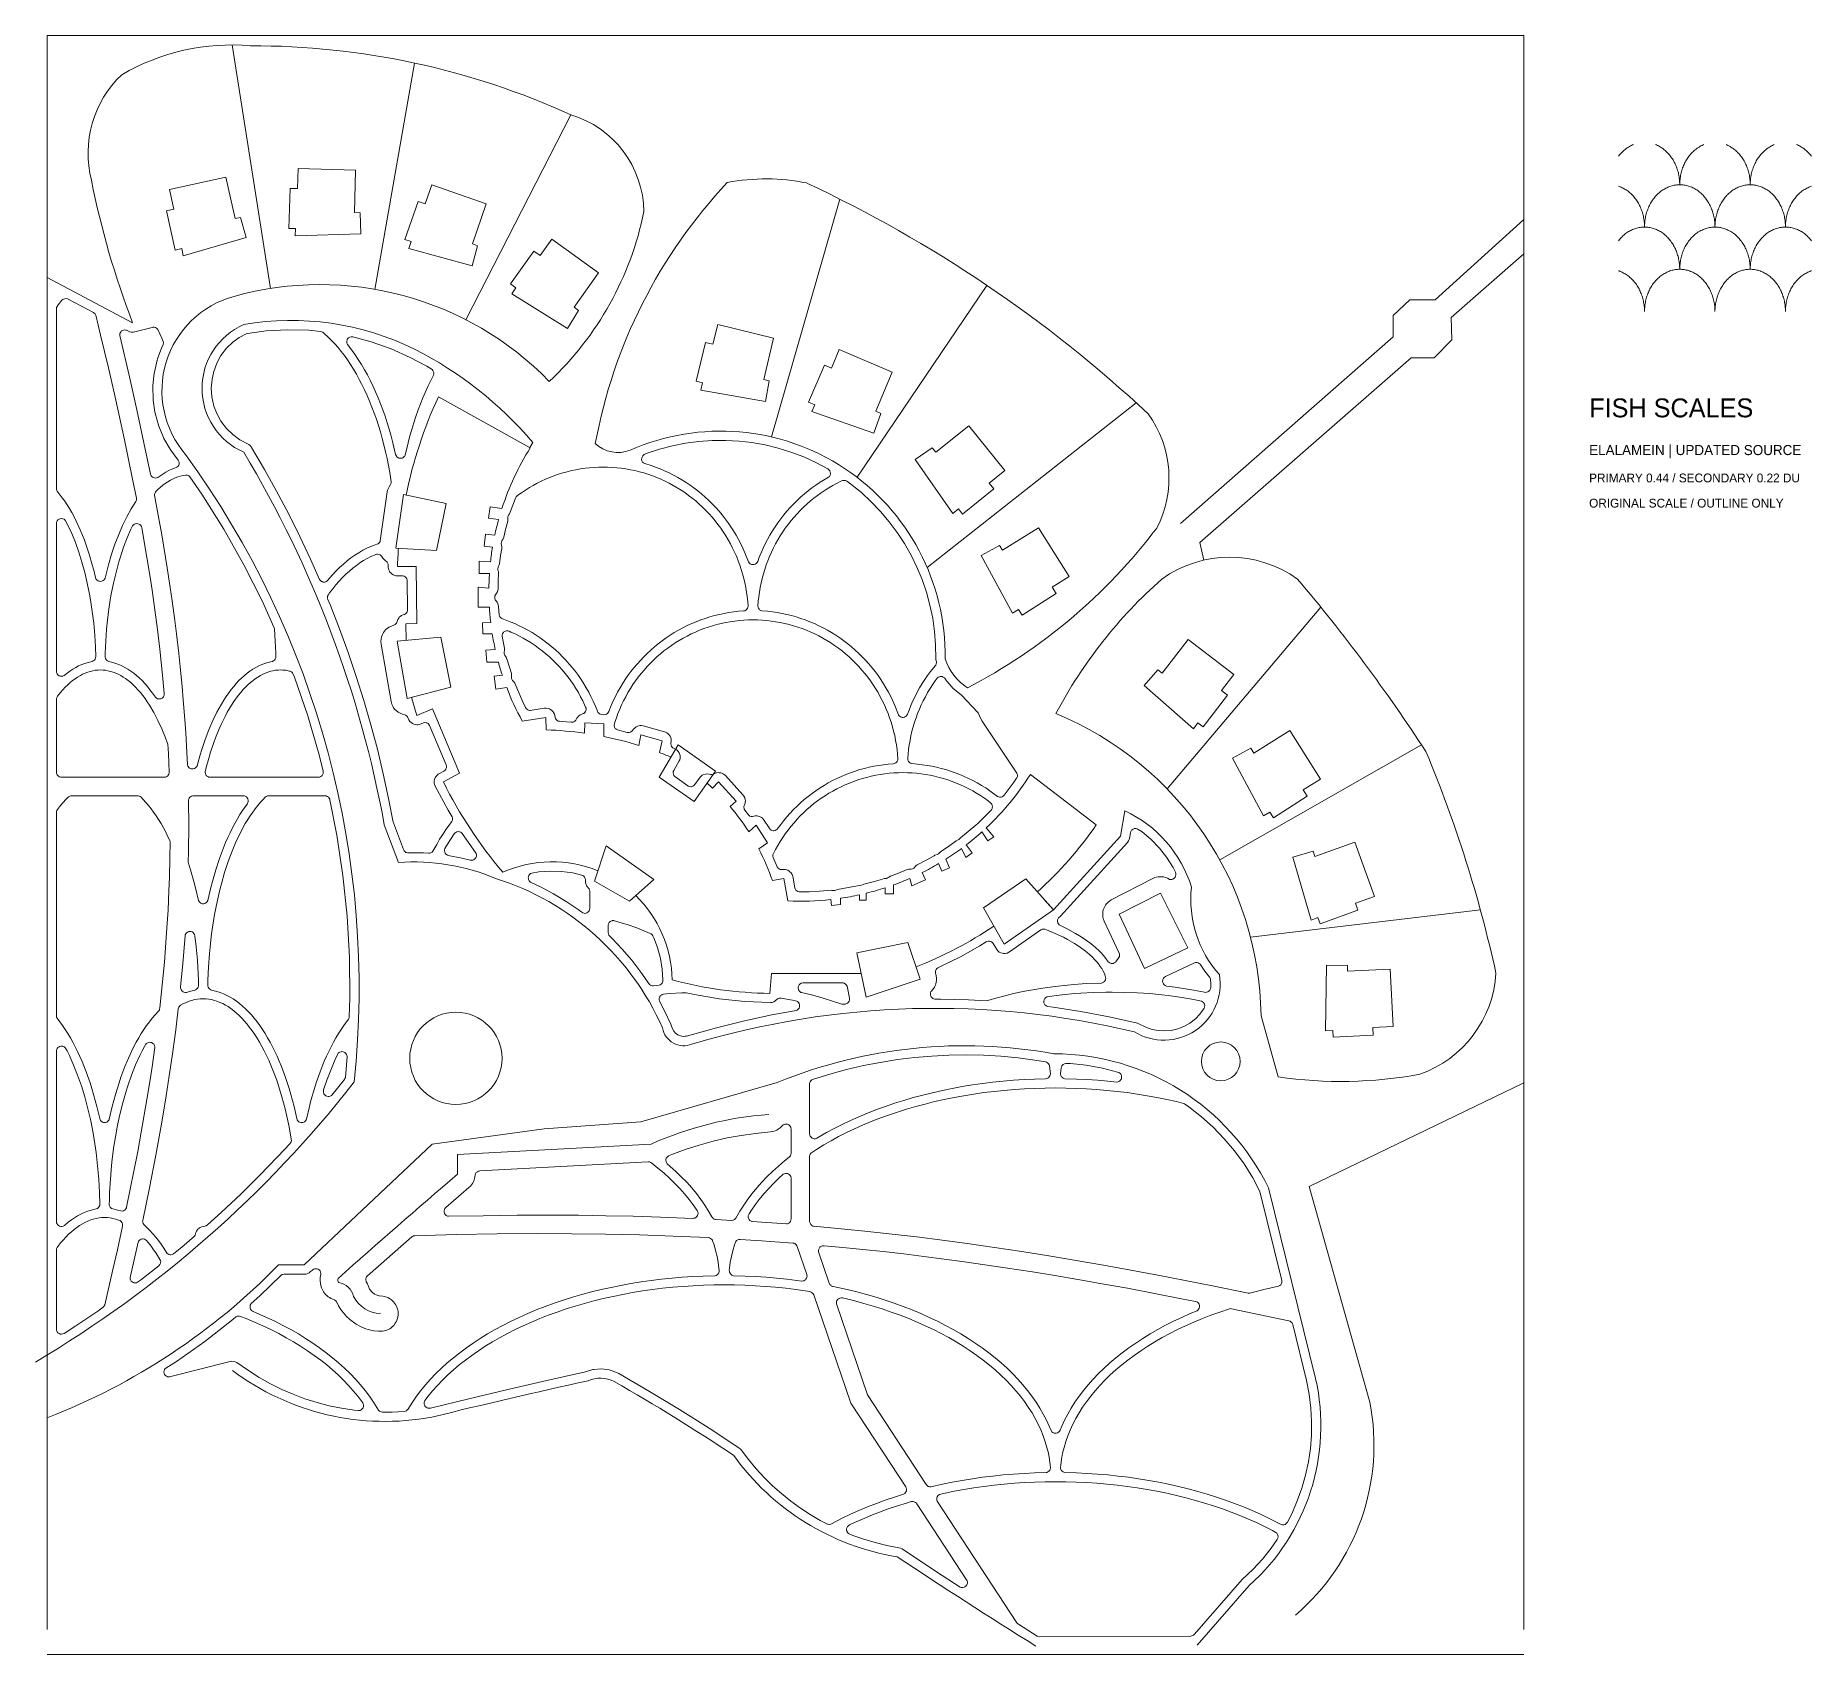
# Model space of a CAD drawing. Header units: inches. Extents: x 36 to 188, y -75 to 56.
# Drawn here: x 35.97 to 78.3, y -74.69 to -36.1 of the extents above; entities that cross this region are included whole.
import ezdxf

# ---------------------------------------------------------------- set-up
doc = ezdxf.new("R2010")
doc.units = ezdxf.units.IN
for name, color, linetype, lineweight in [('01_ORIGINAL_PLAN', 7, 'Continuous', 20), ('02_CONCEPT_CLOSED_AREAS', 7, 'Continuous', 15), ('03_CONCEPT_ICON', 7, 'Continuous', 15), ('04_TITLE', 7, 'Continuous', 15)]:
    doc.layers.add(name, color=color, linetype=linetype, lineweight=lineweight)

# ---------------------------------------------------------------- blocks, each defined once
blk = doc.blocks.new('07_SCALES')
at = {"layer": '01_ORIGINAL_PLAN'}
for p, q in [((36.248, 17.906), (36.248, 55.9)), ((36.248, 55.9), (71.442, 55.9)), ((71.442, 55.9), (71.442, 17.906)), ((71.442, 17.312), (36.248, 17.312))]:
    blk.add_line(p, q, dxfattribs=at)
for points in [[(40.658, 55.675), (41.569, 49.871)], [(45, 55.245), (44.06, 49.85)], [(48.726, 54.013), (46.225, 49.126)], [(55.143, 52), (53.51, 46.333)], [(63.257, 44.272), (68.329, 48.719), (68.329, 49.231), (68.73, 49.6), (69.33, 49.6), (71.442, 51.512), (71.442, 50.696), (69.711, 49.177), (69.725, 48.651), (69.304, 48.218), (68.761, 48.218), (63.72, 43.82), (63.817, 43.397)], [(38.284, 49.049), (36.248, 50.129)], [(55.552, 45.371), (58.647, 49.945)], [(62.206, 47.145), (57.223, 43.22)], [(47.087, 44.63), (46.802, 44.667), (46.766, 44.393), (47.006, 44.362)], [(46.916, 43.993), (46.696, 44.016), (46.666, 43.73), (46.862, 43.709)], [(45.044, 43.247), (44.595, 43.241)], [(44.807, 41.482), (44.799, 41.881), (45.061, 41.886), (45.044, 43.247)], [(46.813, 43.357), (46.546, 43.371), (46.546, 43.074), (46.789, 43.074)], [(46.775, 42.728), (46.519, 42.748), (46.519, 42.277), (46.786, 42.274)], [(46.818, 41.908), (46.625, 41.902), (46.633, 41.638), (46.856, 41.638)], [(66.604, 42.276), (62.941, 37.945)], [(46.926, 41.27), (46.702, 41.249), (46.728, 40.961), (47.002, 40.962)], [(47.096, 40.651), (46.9, 40.63)], [(46.9, 40.63), (46.939, 40.324), (47.2, 40.358)], [(46.075, 38.317), (45.433, 39.849), (45.059, 39.693)], [(49.053, 39.272), (49.062, 39.519), (49.515, 39.492), (49.513, 39.194)], [(50.35, 38.981), (50.396, 39.232), (50.902, 39.093), (50.842, 38.811)], [(51.286, 38.996), (52.178, 38.364), (51.665, 37.64), (50.837, 38.227), (51.286, 38.996)], [(69.006, 38.995), (64.196, 36.253)], [(46.075, 38.317), (45.692, 38.109)], [(52.249, 38.111), (52.108, 37.96)], [(52.249, 38.111), (52.668, 37.654), (52.525, 37.523)], [(52.968, 36.924), (53.149, 37.079), (53.413, 36.661), (53.207, 36.514)], [(58.528, 36.918), (58.67, 36.704), (58.814, 36.799), (58.632, 37.014)], [(49.567, 36.583), (50.703, 35.787), (50.129, 35.27), (49.295, 35.742), (49.567, 36.583)], [(58.043, 36.524), (58.141, 36.305), (58.295, 36.419), (58.155, 36.608)], [(57.496, 36.162), (57.572, 35.985), (57.754, 36.063), (57.668, 36.267)], [(53.805, 35.806), (53.533, 35.759)], [(53.805, 35.806), (53.805, 35.806)], [(56.221, 35.586), (56.221, 35.439), (56.423, 35.439), (56.423, 35.655)], [(56.812, 35.811), (56.853, 35.634), (57.179, 35.773), (57.105, 35.949)], [(58.564, 35.106), (59.058, 34.241), (60.235, 35.059), (59.57, 35.799), (58.564, 35.106)], [(54.929, 35.306), (54.944, 35.165), (55.16, 35.189), (55.16, 35.336)], [(55.61, 35.419), (55.608, 35.288), (55.771, 35.288), (55.771, 35.457)], [(70.407, 35.063), (64.93, 34.409)], [(53.515, 33.54), (53.473, 33.07)], [(53.515, 33.54), (55.65, 33.54)], [(65.18, 32.538), (65.591, 31.078)], [(71.442, 30.938), (66.326, 28.468)], [(46.027, 28.759), (46.027, 29.23), (50.643, 29.479)], [(66.326, 28.468), (67.775, 23.323)]]:
    blk.add_lwpolyline(points, dxfattribs=at)
for points in [[(40.725, 51.537), (40.502, 52.523), (39.164, 52.23), (39.268, 51.758), (39.093, 51.72), (39.298, 50.787), (39.453, 50.821), (39.491, 50.65), (40.993, 51.087), (40.853, 51.565)], [(43.572, 51.68), (43.598, 52.69), (42.23, 52.734), (42.214, 52.252), (42.035, 52.258), (42.004, 51.303), (42.163, 51.298), (42.158, 51.123), (43.721, 51.177), (43.704, 51.675)], [(46.381, 50.933), (46.709, 51.889), (45.415, 52.34), (45.257, 51.885), (45.088, 51.944), (44.773, 51.041), (44.923, 50.989), (44.866, 50.824), (46.374, 50.409), (46.506, 50.889)], [(48.804, 49.422), (49.389, 50.246), (48.277, 51.045), (47.995, 50.654), (47.85, 50.758), (47.292, 49.982), (47.421, 49.889), (47.319, 49.747), (48.648, 48.921), (48.911, 49.345)], [(53.327, 47.704), (53.561, 48.687), (52.231, 49.012), (52.116, 48.544), (51.942, 48.586), (51.715, 47.658), (51.87, 47.62), (51.829, 47.45), (53.37, 47.181), (53.455, 47.672)], [(55.995, 46.944), (56.387, 47.876), (55.128, 48.415), (54.938, 47.972), (54.774, 48.042), (54.397, 47.164), (54.544, 47.101), (54.475, 46.94), (55.951, 46.422), (56.116, 46.892)], [(57.426, 45.973), (58.218, 46.601), (59.075, 45.534), (58.699, 45.232), (58.811, 45.092), (58.066, 44.493), (57.966, 44.618), (57.83, 44.508), (56.934, 45.791), (57.343, 46.076)], [(45.757, 44.748), (44.738, 44.957), (44.556, 43.684), (45.524, 43.622)], [(59.019, 43.63), (59.878, 44.165), (60.608, 43.006), (60.2, 42.749), (60.296, 42.598), (59.487, 42.088), (59.402, 42.222), (59.254, 42.129), (58.511, 43.505), (58.949, 43.742)], [(45.629, 41.562), (44.593, 41.461), (44.828, 40.095), (45.865, 40.369)], [(62.827, 40.702), (63.445, 41.502), (64.534, 40.672), (64.241, 40.288), (64.384, 40.18), (63.804, 39.42), (63.677, 39.516), (63.571, 39.377), (62.394, 40.407), (62.722, 40.782)], [(65.006, 38.799), (65.865, 39.334), (66.595, 38.175), (66.187, 37.918), (66.283, 37.767), (65.474, 37.257), (65.389, 37.391), (65.242, 37.298), (64.498, 38.674), (64.936, 38.911)], [(66.464, 36.332), (67.417, 36.67), (67.882, 35.382), (67.428, 35.218), (67.489, 35.05), (66.59, 34.725), (66.536, 34.875), (66.372, 34.816), (65.94, 36.319), (66.419, 36.457)], [(61.796, 34.957), (62.78, 35.461), (63.435, 34.152), (62.399, 33.663)], [(55.549, 34.034), (56.763, 34.283), (57.058, 33.412), (55.766, 32.976)], [(67.244, 33.6), (68.254, 33.648), (68.327, 32.28), (67.845, 32.255), (67.855, 32.076), (66.9, 32.025), (66.892, 32.184), (66.717, 32.175), (66.739, 33.739), (67.237, 33.732)]]:
    blk.add_lwpolyline(points, close=True, dxfattribs=at)
for points in [[(44.283, 37.084, 0.090917), (40.931, 45.968, -0.652582), (40.931, 49.011, -0.158741), (45.004, 48.425, -0.098355), (47.824, 46.203), (47.755, 46.078)], [(47.087, 44.63, -0.062406), (47.763, 46.073), (45.572, 47.29, 0.058367), (44.801, 44.944, 0.058367)], [(50.14, 46.014, -0.546754), (57.65, 41.045, 0.171391), (58.184, 40.351, 0.171391)], [(46.916, 43.993, -0.01479), (47.006, 44.362, -0.01479)], [(44.621, 43.68, 0.010358), (44.595, 43.241)], [(46.813, 43.357, -0.013879), (46.862, 43.709)], [(60.29, 39.74, -0.089338), (62.813, 42.944, -0.322066), (66.051, 42.944, -0.030946), (69.111, 38.833, -0.044664), (70.78, 33.554, -0.301674), (68.967, 31.144, -0.082145), (65.591, 31.078)], [(46.775, 42.728, -0.013523), (46.789, 43.074, -0.013523)], [(46.818, 41.908, -0.014342), (46.786, 42.274)], [(46.926, 41.27, -0.014645), (46.856, 41.638)], [(47.096, 40.651, -0.012679), (47.002, 40.962)], [(48.142, 39.35), (48.13, 39.649), (47.57, 39.561, -0.034306), (47.2, 40.358, -0.034306)], [(44.936, 40.124, 0.010564), (45.059, 39.693, 0.010564)], [(60.29, 39.74, -0.300089), (65.18, 32.538)], [(45.692, 38.109, 0.060935), (47.109, 35.956, -0.206423), (49.375, 35.99)], [(59.849, 35.488, 0.057164), (61.253, 37.088), (59.681, 38.289, -0.064319), (58.632, 37.014, -0.064319)], [(59.998, 35.322), (60.235, 35.059), (61.831, 36.816), (61.933, 37.418, -0.214593), (63.522, 35.602, 0.212382), (64.188, 33.517, -0.642649), (62.166, 32.15, 0.132984), (51.615, 31.858, -0.471407), (50.913, 32.245)], [(46.935, 35.809, 0.119192), (44.621, 36.188), (44.283, 37.084)], [(58.528, 36.918, -0.018836), (58.155, 36.608, -0.018836)], [(58.043, 36.524, -0.017658), (57.668, 36.267, -0.017658)], [(57.496, 36.162, -0.017305), (57.105, 35.949, -0.017305)], [(54.929, 35.306, -0.040089), (53.897, 35.276), (53.805, 35.806)], [(56.221, 35.586, -0.018166), (55.771, 35.457, -0.018166)], [(56.812, 35.811, -0.016254), (56.423, 35.655, -0.016254)], [(50.274, 35.4, -0.198705), (51.143, 33.392, 0.063223), (53.473, 33.07)], [(55.61, 35.419, -0.017778), (55.16, 35.336, -0.017778)], [(56.959, 33.703, 0.056142), (58.811, 34.673)], [(53.65, 30.945, -0.14301), (60.243, 31.63, -0.286424), (65.36, 28.431), (66.481, 23.89, -0.272091), (64.9, 18.954), (63.661, 17.533)], [(53.65, 30.945), (50.4, 30.004), (48.095, 29.84), (45.427, 29.473), (42.376, 26.597), (41.758, 26.597, -0.10797), (36.248, 22.954)]]:
    blk.add_lwpolyline(points, format="xyb", dxfattribs=at)
for centre, radius in [((45.989, 31.521), 1.1), ((64.22, 31.448), 0.463)]:
    blk.add_circle(centre, radius, dxfattribs=at)
for centre, radius, start, end in [((40.658, 50.423), 5.252, 85.2142, 120.0956), ((41.139, 37.317), 18.339, 65.5622, 90.1344), ((39.813, 53.089), 2.593, 133.6015, 194.2753), ((48.026, 51.672), 2.444, 0.7167, 73.3418), ((57.911, 56.571), 21.019, 191.3089, 200.9684), ((61.436, 43.951), 12.326, 136.7478, 169.6154), ((53.373, 47.535), 4.948, 78.6004, 100.6499), ((40.939, 23.771), 31.601, 47.0054, 64.8874), ((43.034, 53.196), 7.583, 313.0815, 348.6437), ((42.751, 42.34), 7.624, 44.2289, 105.6047), ((41.312, 47.434), 2.33, 105.2161, 220.7715), ((60.387, 45.356), 2.599, 332.6099, 36.0186), ((49.852, 46.755), 0.794, 227.0981, 291.2465), ((22.064, 33.195), 21.619, 354.0583, 36.0319), ((51.961, 52.291), 13.465, 297.5281, 322.8549), ((47.898, 31.093), 8.26, 81.9573, 88.3074), ((47.898, 31.093), 8.26, 72.7279, 78.7214), ((47.898, 31.093), 8.26, 67.0855, 69.118), ((48.363, 33.974), 5.47, 46.7825, 48.644), ((48.363, 33.974), 5.47, 32.6388, 40.4465), ((48.363, 33.974), 5.47, 19.0436, 27.6609), ((44.996, 29.643), 6.464, 23.734, 72.5429), ((22.02, 47.825), 27.364, 300.648, 321.9453), ((54.073, 21.787), 8.422, 94.2501, 114.0352), ((177.596, -125.015), 202.378, 130.55026, 131.62005), ((43.293, 26.24), 0.119, 162.5746, 211.3187), ((43.119, 25.741), 0.443, 13.2811, 80.611), ((44.225, 26.196), 0.761, 207.5896, 267.5639), ((44.306, 28.951), 6.083, 233.183, 280.5392), ((83.889, -134.15), 161.762, 102.40484, 103.75801), ((49.433, 23.211), 0.689, 61.2688, 115.2094), ((27.349, -15.654), 45.391, 56.1832, 60.407), ((62.535, 22.313), 5.337, 310.4718, 10.9016), ((57.468, 25.543), 5.979, 215.6658, 260.7622), ((129.159, 128.7), 131.041, 236.3299, 238.04792)]:
    blk.add_arc(centre, radius, start, end, dxfattribs=at)
at = {"layer": '02_CONCEPT_CLOSED_AREAS'}
for points in [[(36.485, 45.042), (36.472, 45.072), (36.468, 45.105), (36.468, 49.386), (36.472, 49.416), (36.483, 49.445), (36.511, 49.483), (36.599, 49.589), (36.623, 49.61), (36.637, 49.618), (36.667, 49.628), (36.699, 49.629), (36.731, 49.623), (36.745, 49.616), (37.35, 49.295), (37.365, 49.286), (37.389, 49.263), (37.406, 49.234), (37.521, 48.759), (37.706, 47.978), (37.85, 47.354), (37.955, 46.885), (38.09, 46.261), (38.189, 45.794), (38.284, 45.326), (38.372, 44.872), (38.374, 44.857), (38.372, 44.826), (38.362, 44.797), (38.252, 44.622), (38.145, 44.43), (38.045, 44.225), (37.951, 44.009), (37.863, 43.778), (37.782, 43.537), (37.709, 43.286), (37.629, 42.968), (37.614, 42.941), (37.605, 42.929), (37.581, 42.909), (37.568, 42.901), (37.539, 42.892), (37.524, 42.89), (37.493, 42.892), (37.478, 42.896), (37.464, 42.901), (37.438, 42.918), (37.427, 42.929), (37.409, 42.954), (37.399, 42.983), (37.357, 43.157), (37.323, 43.287), (37.249, 43.538), (37.21, 43.66), (37.126, 43.893), (37.034, 44.12), (36.938, 44.328), (36.887, 44.429), (36.834, 44.528), (36.779, 44.624), (36.723, 44.714), (36.665, 44.802), (36.607, 44.885)], [(37.976, 48.751), (37.977, 48.782), (37.98, 48.797), (37.992, 48.825), (38.011, 48.849), (38.022, 48.859), (38.035, 48.868), (38.063, 48.88), (38.093, 48.884), (38.123, 48.881), (38.138, 48.877), (38.199, 48.846), (38.218, 48.839), (38.258, 48.831), (38.299, 48.83), (38.339, 48.837), (38.752, 48.945), (38.767, 48.948), (38.797, 48.948), (38.826, 48.94), (38.852, 48.926), (38.864, 48.916), (38.883, 48.893), (38.935, 48.787), (38.981, 48.684), (39.014, 48.604), (39.018, 48.574), (39.015, 48.544), (39.01, 48.529), (38.983, 48.472), (38.878, 48.193), (38.869, 48.166), (38.801, 47.877), (38.796, 47.849), (38.765, 47.557), (38.764, 47.529), (38.77, 47.238), (38.772, 47.21), (38.814, 46.922), (38.819, 46.896), (38.897, 46.615), (38.906, 46.589), (39.018, 46.32), (39.03, 46.295), (39.177, 46.04), (39.192, 46.017), (39.372, 45.778), (39.387, 45.75), (39.391, 45.734), (39.394, 45.702), (39.391, 45.686), (39.381, 45.656), (39.363, 45.629), (39.338, 45.609), (39.324, 45.601), (39.215, 45.561), (39.145, 45.529), (39.079, 45.495), (39.003, 45.449), (38.883, 45.367), (38.853, 45.356), (38.838, 45.353), (38.806, 45.354), (38.775, 45.363), (38.761, 45.371), (38.748, 45.381), (38.726, 45.404), (38.718, 45.418), (38.708, 45.449), (38.554, 46.196), (38.384, 46.98), (38.207, 47.765)], [(42.926, 42.907), (42.915, 42.897), (42.888, 42.882), (42.858, 42.875), (42.828, 42.875), (42.798, 42.883), (42.784, 42.889), (42.76, 42.908), (42.741, 42.932), (42.522, 43.423), (42.268, 43.962), (41.997, 44.505), (41.716, 45.038), (41.426, 45.56), (41.12, 46.08), (41.109, 46.097), (41.085, 46.125), (41.051, 46.153), (40.84, 46.266), (40.671, 46.388), (40.523, 46.532), (40.388, 46.709), (40.29, 46.89), (40.222, 47.067), (40.173, 47.287), (40.159, 47.498), (40.176, 47.71), (40.217, 47.896), (40.29, 48.09), (40.388, 48.27), (40.523, 48.447), (40.671, 48.591), (40.825, 48.704), (40.993, 48.794), (41.02, 48.801), (41.467, 48.86), (41.972, 48.888), (42.486, 48.875), (42.763, 48.846), (42.79, 48.84), (42.816, 48.827), (42.858, 48.793), (42.937, 48.721), (43.018, 48.641), (43.101, 48.552), (43.179, 48.462), (43.257, 48.368), (43.33, 48.271), (43.404, 48.167), (43.477, 48.059), (43.548, 47.946), (43.618, 47.826), (43.685, 47.705), (43.75, 47.58), (43.812, 47.454), (43.872, 47.321), (43.932, 47.182), (43.988, 47.042), (44.042, 46.899), (44.094, 46.753), (44.143, 46.603), (44.188, 46.453), (44.232, 46.298), (44.274, 46.141), (44.312, 45.981), (44.349, 45.817), (44.382, 45.652), (44.413, 45.486), (44.448, 45.261), (44.444, 45.231), (44.44, 45.216), (44.433, 45.202), (44.396, 45.144), (44.38, 45.11), (44.362, 45.061), (44.354, 45.023), (44.186, 43.858), (44.182, 43.844), (44.167, 43.818), (44.157, 43.806), (44.135, 43.788), (44.108, 43.775), (44.062, 43.76), (43.962, 43.721), (43.866, 43.678), (43.774, 43.631), (43.673, 43.573), (43.58, 43.513), (43.487, 43.448), (43.395, 43.377), (43.308, 43.304), (43.216, 43.219), (43.129, 43.133), (43.046, 43.045)], [(43.403, 48.538), (43.39, 48.567), (43.386, 48.598), (43.386, 48.614), (43.394, 48.644), (43.409, 48.672), (43.431, 48.695), (43.459, 48.711), (43.489, 48.719), (43.521, 48.72), (43.536, 48.716), (43.969, 48.601), (44.446, 48.432), (44.902, 48.229), (45.295, 48.017), (45.42, 47.94), (45.442, 47.917), (45.45, 47.902), (45.457, 47.887), (45.464, 47.855), (45.464, 47.839), (45.457, 47.807), (45.328, 47.548), (45.264, 47.408), (45.203, 47.266), (45.145, 47.122), (45.091, 46.977), (45.036, 46.823), (44.986, 46.67), (44.938, 46.513), (44.893, 46.355), (44.851, 46.195), (44.782, 45.902), (44.768, 45.875), (44.758, 45.863), (44.735, 45.842), (44.721, 45.835), (44.707, 45.829), (44.677, 45.823), (44.661, 45.823), (44.631, 45.829), (44.603, 45.842), (44.591, 45.852), (44.57, 45.875), (44.563, 45.888), (44.552, 45.917), (44.488, 46.192), (44.445, 46.354), (44.4, 46.514), (44.352, 46.672), (44.301, 46.826), (44.249, 46.975), (44.193, 47.122), (44.135, 47.267), (44.075, 47.408), (44.011, 47.547), (43.945, 47.682), (43.879, 47.81), (43.809, 47.935), (43.738, 48.057), (43.663, 48.176), (43.586, 48.292), (43.507, 48.401)], [(50.489, 45.697), (50.462, 45.713), (50.44, 45.735), (50.424, 45.763), (50.416, 45.793), (50.417, 45.824), (50.425, 45.854), (50.441, 45.881), (50.451, 45.893), (50.476, 45.912), (50.528, 45.934), (50.843, 46.039), (51.154, 46.121), (51.461, 46.181), (51.777, 46.224), (52.095, 46.247), (52.42, 46.249), (52.737, 46.232), (53.045, 46.197), (53.358, 46.141), (53.668, 46.066), (53.973, 45.971), (54.279, 45.855), (54.572, 45.721), (54.851, 45.573), (54.882, 45.549), (54.9, 45.524), (54.912, 45.496), (54.915, 45.465), (54.914, 45.45), (54.906, 45.42), (54.89, 45.393), (54.868, 45.371), (54.67, 45.251), (54.571, 45.184), (54.476, 45.116), (54.384, 45.046), (54.296, 44.974), (54.206, 44.895), (54.12, 44.815), (54.037, 44.734), (53.959, 44.652), (53.879, 44.562), (53.806, 44.474), (53.734, 44.383), (53.662, 44.286), (53.596, 44.189), (53.533, 44.091), (53.474, 43.993), (53.415, 43.887), (53.361, 43.784), (53.311, 43.68), (53.262, 43.57), (53.219, 43.464), (53.183, 43.367), (53.169, 43.34), (53.148, 43.317), (53.123, 43.3), (53.094, 43.291), (53.063, 43.289), (53.033, 43.295), (53.005, 43.308), (52.982, 43.328), (52.964, 43.353), (52.878, 43.573), (52.83, 43.68), (52.779, 43.786), (52.725, 43.89), (52.668, 43.993), (52.608, 44.093), (52.544, 44.192), (52.478, 44.288), (52.41, 44.38), (52.337, 44.472), (52.263, 44.561), (52.185, 44.649), (52.105, 44.733), (52.019, 44.818), (51.934, 44.897), (51.846, 44.974), (51.756, 45.047), (51.663, 45.118), (51.571, 45.184), (51.474, 45.249), (51.375, 45.311), (51.276, 45.369), (51.173, 45.425), (51.069, 45.476), (50.963, 45.525), (50.857, 45.57), (50.748, 45.612), (50.64, 45.65)], [(38.807, 44.945), (38.807, 44.959), (38.813, 44.988), (38.825, 45.015), (38.843, 45.038), (38.884, 45.078), (38.942, 45.131), (39.006, 45.183), (39.061, 45.223), (39.12, 45.263), (39.186, 45.302), (39.246, 45.333), (39.3, 45.357), (39.36, 45.38), (39.42, 45.399), (39.487, 45.415), (39.549, 45.425), (39.579, 45.422), (39.594, 45.418), (39.621, 45.405), (39.644, 45.385), (39.934, 44.968), (40.454, 44.138), (40.936, 43.283), (41.378, 42.409), (41.652, 41.798), (41.659, 41.779), (41.662, 41.76), (41.684, 41.467), (41.697, 41.179), (41.698, 41.083), (41.695, 41.068), (41.684, 41.039), (41.666, 41.014), (41.642, 40.994), (41.628, 40.987), (41.614, 40.982), (41.508, 40.957), (41.437, 40.935), (41.363, 40.906), (41.292, 40.875), (41.221, 40.838), (41.151, 40.796), (41.081, 40.749), (41.014, 40.699), (40.947, 40.644), (40.882, 40.585), (40.819, 40.524), (40.755, 40.456), (40.693, 40.385), (40.632, 40.309), (40.573, 40.231), (40.512, 40.144), (40.455, 40.058), (40.399, 39.967), (40.293, 39.776), (40.193, 39.573), (40.098, 39.353), (40.01, 39.123), (39.93, 38.883), (39.892, 38.759), (39.819, 38.494), (39.803, 38.467), (39.782, 38.445), (39.755, 38.429), (39.726, 38.42), (39.71, 38.419), (39.679, 38.422), (39.665, 38.427), (39.637, 38.441), (39.625, 38.451), (39.606, 38.475), (39.598, 38.489), (39.589, 38.518), (39.567, 38.967), (39.549, 39.282), (39.528, 39.597), (39.492, 40.069), (39.464, 40.383), (39.419, 40.854), (39.385, 41.17), (39.33, 41.641), (39.29, 41.956), (39.227, 42.427), (39.181, 42.742), (39.109, 43.213), (38.979, 43.999), (38.895, 44.469)], [(46.972, 42.392), (46.928, 42.45), (46.917, 42.479), (46.914, 42.495), (46.915, 42.526), (46.919, 42.542), (46.932, 42.571), (46.957, 42.605), (46.978, 42.642), (46.99, 42.679), (46.994, 42.703), (46.999, 42.894), (47.008, 43.083), (47.003, 43.124), (46.992, 43.159), (46.989, 43.19), (46.993, 43.22), (46.998, 43.234), (47.014, 43.267), (47.028, 43.309), (47.053, 43.504), (47.08, 43.675), (47.082, 43.716), (47.071, 43.793), (47.075, 43.824), (47.087, 43.854), (47.108, 43.886), (47.118, 43.905), (47.131, 43.946), (47.172, 44.125), (47.224, 44.326), (47.226, 44.37), (47.223, 44.406), (47.228, 44.439), (47.241, 44.469), (47.264, 44.499), (47.286, 44.536), (47.407, 44.871), (47.423, 44.902), (47.434, 44.915), (47.468, 44.942), (47.554, 45.003), (47.644, 45.064), (47.74, 45.124), (47.831, 45.177), (47.927, 45.229), (48.025, 45.278), (48.128, 45.325), (48.224, 45.366), (48.326, 45.405), (48.433, 45.442), (48.536, 45.475), (48.638, 45.503), (48.743, 45.529), (48.85, 45.552), (48.96, 45.571), (49.068, 45.587), (49.172, 45.599), (49.281, 45.607), (49.393, 45.613), (49.498, 45.614), (49.606, 45.613), (49.719, 45.607), (49.827, 45.599), (49.931, 45.587), (50.043, 45.571), (50.15, 45.552), (50.252, 45.53), (50.362, 45.503), (50.467, 45.474), (50.567, 45.442), (50.673, 45.405), (50.775, 45.366), (50.872, 45.325), (50.974, 45.278), (51.072, 45.229), (51.165, 45.179), (51.262, 45.122), (51.355, 45.064), (51.443, 45.005), (51.535, 44.939), (51.622, 44.873), (51.704, 44.806), (51.789, 44.731), (51.869, 44.657), (51.945, 44.582), (52.023, 44.5), (52.096, 44.418), (52.165, 44.336), (52.235, 44.247), (52.3, 44.158), (52.361, 44.07), (52.422, 43.974), (52.479, 43.88), (52.531, 43.787), (52.584, 43.685), (52.632, 43.585), (52.675, 43.488), (52.718, 43.382), (52.756, 43.278), (52.791, 43.176), (52.824, 43.067), (52.852, 42.96), (52.877, 42.855), (52.9, 42.743), (52.918, 42.634), (52.933, 42.527), (52.945, 42.413), (52.953, 42.299), (52.947, 42.267), (52.941, 42.253), (52.924, 42.226), (52.9, 42.206), (52.872, 42.191), (52.841, 42.185), (52.725, 42.176), (52.611, 42.163), (52.497, 42.147), (52.382, 42.126), (52.269, 42.102), (52.154, 42.074), (52.041, 42.043), (51.931, 42.008), (51.825, 41.971), (51.716, 41.929), (51.609, 41.884), (51.504, 41.836), (51.4, 41.784), (51.298, 41.729), (51.195, 41.669), (51.096, 41.607), (51, 41.543), (50.905, 41.475), (50.813, 41.404), (50.723, 41.33), (50.635, 41.254), (50.549, 41.174), (50.466, 41.092), (50.386, 41.007), (50.308, 40.92), (50.232, 40.83), (50.16, 40.738), (50.091, 40.644), (50.027, 40.551), (49.963, 40.451), (49.901, 40.349), (49.844, 40.246), (49.79, 40.142), (49.741, 40.04), (49.692, 39.929), (49.636, 39.79), (49.622, 39.763), (49.602, 39.74), (49.576, 39.724), (49.547, 39.714), (49.517, 39.712), (49.467, 39.715), (49.437, 39.721), (49.409, 39.734), (49.386, 39.754), (49.376, 39.766), (49.362, 39.793), (49.308, 39.929), (49.261, 40.036), (49.209, 40.142), (49.154, 40.249), (49.097, 40.351), (49.038, 40.449), (48.974, 40.548), (48.908, 40.643), (48.837, 40.741), (48.766, 40.831), (48.692, 40.919), (48.611, 41.01), (48.531, 41.094), (48.448, 41.176), (48.363, 41.255), (48.275, 41.332), (48.187, 41.404), (48.094, 41.475), (48, 41.543), (47.903, 41.607), (47.804, 41.669), (47.704, 41.728), (47.602, 41.783), (47.499, 41.834), (47.392, 41.883), (47.286, 41.928), (47.086, 42.003), (47.06, 42.02), (47.04, 42.043), (47.026, 42.07), (47.022, 42.084), (47.006, 42.289), (46.998, 42.332), (46.99, 42.356)], [(53.285, 42.187), (53.255, 42.198), (53.229, 42.215), (53.217, 42.226), (53.2, 42.253), (53.194, 42.267), (53.188, 42.299), (53.196, 42.417), (53.208, 42.524), (53.223, 42.634), (53.242, 42.747), (53.264, 42.852), (53.289, 42.96), (53.318, 43.067), (53.351, 43.176), (53.386, 43.281), (53.423, 43.382), (53.465, 43.484), (53.51, 43.585), (53.559, 43.688), (53.608, 43.783), (53.662, 43.88), (53.721, 43.977), (53.781, 44.07), (53.841, 44.158), (53.907, 44.247), (53.975, 44.333), (54.048, 44.42), (54.121, 44.502), (54.194, 44.579), (54.272, 44.657), (54.352, 44.731), (54.438, 44.806), (54.523, 44.875), (54.607, 44.939), (54.696, 45.003), (54.79, 45.066), (54.879, 45.122), (54.974, 45.177), (55.073, 45.231), (55.167, 45.278), (55.202, 45.293), (55.217, 45.296), (55.248, 45.298), (55.279, 45.291), (55.307, 45.276), (55.402, 45.209), (55.653, 45.005), (55.89, 44.787), (56.112, 44.556), (56.318, 44.312), (56.509, 44.057), (56.682, 43.791), (56.839, 43.514), (56.978, 43.229), (57.1, 42.935), (57.203, 42.634), (57.288, 42.326), (57.353, 42.013), (57.399, 41.694), (57.424, 41.379), (57.431, 41.042), (57.432, 41.021), (57.442, 40.97), (57.443, 40.953), (57.438, 40.921), (57.425, 40.891), (57.415, 40.878), (57.305, 40.741), (57.233, 40.643), (57.167, 40.548), (57.106, 40.452), (57.043, 40.349), (56.986, 40.246), (56.932, 40.142), (56.882, 40.039), (56.833, 39.928), (56.791, 39.822), (56.754, 39.725), (56.74, 39.698), (56.731, 39.686), (56.707, 39.666), (56.68, 39.653), (56.649, 39.647), (56.634, 39.647), (56.604, 39.653), (56.576, 39.666), (56.564, 39.675), (56.553, 39.686), (56.536, 39.711), (56.45, 39.928), (56.401, 40.039), (56.352, 40.142), (56.298, 40.246), (56.24, 40.349), (56.18, 40.449), (56.117, 40.548), (56.05, 40.644), (55.981, 40.739), (55.909, 40.831), (55.832, 40.922), (55.754, 41.009), (55.673, 41.095), (55.592, 41.174), (55.508, 41.253), (55.42, 41.33), (55.329, 41.404), (55.237, 41.474), (55.142, 41.543), (55.043, 41.609), (54.944, 41.67), (54.843, 41.729), (54.744, 41.783), (54.641, 41.834), (54.535, 41.883), (54.428, 41.928), (54.317, 41.971), (54.208, 42.009), (54.096, 42.044), (53.988, 42.074), (53.876, 42.102), (53.763, 42.126), (53.648, 42.146), (53.534, 42.163), (53.419, 42.176)], [(36.651, 40.644), (36.622, 40.631), (36.59, 40.627), (36.559, 40.63), (36.529, 40.642), (36.504, 40.661), (36.484, 40.686), (36.472, 40.715), (36.468, 40.747), (36.468, 44.267), (36.472, 44.299), (36.477, 44.314), (36.484, 44.329), (36.504, 44.354), (36.517, 44.364), (36.545, 44.379), (36.56, 44.384), (36.592, 44.387), (36.623, 44.382), (36.652, 44.369), (36.665, 44.359), (36.687, 44.336), (36.74, 44.232), (36.833, 44.03), (36.921, 43.815), (37.002, 43.588), (37.076, 43.351), (37.144, 43.103), (37.204, 42.846), (37.257, 42.583), (37.281, 42.446), (37.322, 42.172), (37.355, 41.892), (37.38, 41.61), (37.396, 41.323), (37.403, 41.099), (37.4, 41.068), (37.389, 41.039), (37.371, 41.014), (37.347, 40.994), (37.319, 40.982), (37.22, 40.959), (37.142, 40.935), (37.069, 40.907), (36.996, 40.874), (36.926, 40.838), (36.855, 40.795), (36.786, 40.749)], [(37.713, 40.982), (37.685, 40.994), (37.661, 41.014), (37.651, 41.026), (37.636, 41.053), (37.629, 41.083), (37.63, 41.179), (37.643, 41.467), (37.664, 41.752), (37.677, 41.894), (37.71, 42.172), (37.752, 42.448), (37.775, 42.583), (37.828, 42.846), (37.888, 43.103), (37.956, 43.353), (37.993, 43.473), (38.07, 43.703), (38.155, 43.926), (38.244, 44.132), (38.284, 44.213), (38.304, 44.237), (38.331, 44.255), (38.345, 44.261), (38.376, 44.267), (38.408, 44.265), (38.438, 44.255), (38.452, 44.247), (38.476, 44.225), (38.493, 44.199), (38.502, 44.169), (38.625, 43.456), (38.699, 42.989), (38.746, 42.678), (38.813, 42.21), (38.874, 41.744), (38.93, 41.277), (38.965, 40.966), (38.997, 40.654), (39.037, 40.217), (39.036, 40.185), (39.026, 40.155), (39.019, 40.141), (39.009, 40.128), (38.986, 40.107), (38.957, 40.093), (38.942, 40.089), (38.91, 40.087), (38.895, 40.089), (38.879, 40.093), (38.851, 40.107), (38.827, 40.128), (38.756, 40.228), (38.697, 40.307), (38.636, 40.383), (38.571, 40.456), (38.508, 40.524), (38.443, 40.587), (38.377, 40.647), (38.309, 40.702), (38.241, 40.752), (38.172, 40.798), (38.101, 40.84), (38.03, 40.877), (37.958, 40.909), (37.885, 40.936), (37.812, 40.959)], [(44.093, 43.535), (44.123, 43.539), (44.153, 43.534), (44.181, 43.522), (44.194, 43.514), (44.216, 43.493), (44.249, 43.445), (44.273, 43.416), (44.301, 43.39), (44.341, 43.357), (44.352, 43.345), (44.368, 43.316), (44.373, 43.3), (44.376, 43.284), (44.375, 43.23), (44.377, 43.209), (44.387, 43.168), (44.404, 43.133), (44.417, 43.112), (44.443, 43.083), (44.461, 43.067), (44.496, 43.045), (44.535, 43.029), (44.556, 43.025), (44.598, 43.021), (44.722, 43.022), (44.753, 43.014), (44.78, 42.999), (44.802, 42.977), (44.818, 42.95), (44.827, 42.92), (44.837, 42.212), (44.836, 42.197), (44.828, 42.166), (44.813, 42.139), (44.791, 42.116), (44.763, 42.1), (44.731, 42.09), (44.692, 42.073), (44.659, 42.05), (44.64, 42.033), (44.625, 42.015), (44.603, 41.981), (44.594, 41.961), (44.58, 41.912), (44.573, 41.897), (44.564, 41.883), (44.541, 41.86), (44.512, 41.844), (44.455, 41.826), (44.402, 41.801), (44.356, 41.771), (44.312, 41.732), (44.287, 41.703), (44.266, 41.674), (44.239, 41.626), (44.218, 41.57), (44.207, 41.518), (44.203, 41.459), (44.208, 41.394), (44.444, 40.029), (44.46, 39.966), (44.484, 39.912), (44.504, 39.879), (44.537, 39.836), (44.564, 39.809), (44.61, 39.772), (44.658, 39.745), (44.713, 39.723), (44.771, 39.709), (44.786, 39.703), (44.813, 39.685), (44.834, 39.661), (44.842, 39.647), (44.865, 39.589), (44.889, 39.553), (44.92, 39.523), (44.956, 39.499), (44.986, 39.486), (45.017, 39.477), (45.057, 39.473), (45.082, 39.474), (45.124, 39.482), (45.219, 39.52), (45.251, 39.524), (45.282, 39.52), (45.296, 39.516), (45.324, 39.5), (45.346, 39.478), (45.362, 39.451), (45.754, 38.515), (45.762, 38.485), (45.762, 38.453), (45.753, 38.422), (45.746, 38.408), (45.726, 38.383), (45.7, 38.364), (45.568, 38.291), (45.535, 38.263), (45.508, 38.23), (45.496, 38.209), (45.481, 38.172), (45.473, 38.13), (45.473, 38.087), (45.481, 38.045), (45.498, 38.005), (45.802, 37.435), (45.898, 37.276), (45.907, 37.246), (45.908, 37.214), (45.905, 37.198), (45.893, 37.168), (45.884, 37.155), (45.829, 37.083), (45.753, 36.976), (45.675, 36.859), (45.601, 36.742), (45.531, 36.622), (45.441, 36.46), (45.42, 36.437), (45.408, 36.428), (45.394, 36.42), (45.365, 36.411), (45.334, 36.409), (45.217, 36.417), (44.921, 36.421), (44.843, 36.419), (44.813, 36.425), (44.799, 36.431), (44.774, 36.448), (44.754, 36.47), (44.74, 36.496), (44.499, 37.134), (44.494, 37.154), (44.385, 37.718), (44.258, 38.302), (44.117, 38.887), (43.963, 39.469), (43.795, 40.051), (43.615, 40.625), (43.422, 41.194), (43.216, 41.759), (42.999, 42.314), (42.938, 42.461), (42.93, 42.49), (42.929, 42.52), (42.932, 42.535), (42.943, 42.564), (42.977, 42.613), (43.053, 42.713), (43.13, 42.807), (43.209, 42.897), (43.289, 42.982), (43.367, 43.059), (43.449, 43.135), (43.533, 43.205), (43.617, 43.27), (43.702, 43.33), (43.787, 43.385), (43.873, 43.435), (43.96, 43.479), (44.047, 43.518)], [(49.839, 39.349), (49.811, 39.365), (49.799, 39.375), (49.788, 39.387), (49.772, 39.416), (49.764, 39.447), (49.763, 39.463), (49.768, 39.495), (49.779, 39.531), (49.814, 39.636), (49.852, 39.74), (49.894, 39.842), (49.939, 39.944), (49.986, 40.043), (50.037, 40.141), (50.091, 40.238), (50.148, 40.333), (50.21, 40.428), (50.27, 40.516), (50.335, 40.605), (50.406, 40.694), (50.474, 40.776), (50.547, 40.858), (50.625, 40.94), (50.701, 41.015), (50.781, 41.09), (50.864, 41.162), (50.949, 41.231), (51.039, 41.3), (51.128, 41.364), (51.215, 41.422), (51.308, 41.48), (51.406, 41.537), (51.499, 41.587), (51.596, 41.636), (51.699, 41.683), (51.796, 41.724), (51.897, 41.763), (52.004, 41.801), (52.104, 41.832), (52.209, 41.861), (52.314, 41.887), (52.424, 41.91), (52.528, 41.929), (52.635, 41.945), (52.747, 41.957), (52.852, 41.966), (52.96, 41.971), (53.073, 41.973), (53.181, 41.971), (53.286, 41.966), (53.398, 41.957), (53.506, 41.945), (53.61, 41.929), (53.721, 41.91), (53.827, 41.887), (53.929, 41.862), (54.038, 41.832), (54.141, 41.799), (54.241, 41.765), (54.346, 41.724), (54.446, 41.682), (54.542, 41.638), (54.64, 41.589), (54.739, 41.535), (54.833, 41.48), (54.923, 41.424), (55.017, 41.361), (55.106, 41.298), (55.193, 41.231), (55.275, 41.164), (55.36, 41.09), (55.441, 41.015), (55.516, 40.94), (55.592, 40.861), (55.667, 40.776), (55.738, 40.691), (55.804, 40.608), (55.871, 40.516), (55.934, 40.425), (55.991, 40.336), (56.05, 40.238), (56.104, 40.141), (56.153, 40.047), (56.203, 39.944), (56.248, 39.842), (56.289, 39.74), (56.326, 39.64), (56.363, 39.531), (56.395, 39.425), (56.422, 39.321), (56.448, 39.214), (56.471, 39.101), (56.489, 38.992), (56.504, 38.886), (56.517, 38.772), (56.524, 38.657), (56.519, 38.626), (56.505, 38.597), (56.495, 38.585), (56.472, 38.564), (56.443, 38.55), (56.412, 38.544), (56.296, 38.534), (56.179, 38.521), (56.067, 38.505), (55.954, 38.485), (55.836, 38.46), (55.725, 38.433), (55.616, 38.402), (55.505, 38.367), (55.395, 38.329), (55.287, 38.288), (55.181, 38.243), (55.072, 38.192), (54.969, 38.141), (54.866, 38.085), (54.766, 38.027), (54.67, 37.967), (54.571, 37.901), (54.478, 37.834), (54.387, 37.764), (54.293, 37.688), (54.206, 37.612), (54.12, 37.532), (54.037, 37.45), (53.957, 37.366), (53.879, 37.278), (53.804, 37.189), (53.732, 37.097), (53.649, 36.985), (53.625, 36.964), (53.597, 36.951), (53.566, 36.945), (53.55, 36.946), (53.519, 36.953), (53.505, 36.959), (53.479, 36.977), (53.468, 36.988), (53.322, 37.215), (53.294, 37.245), (53.274, 37.26), (53.255, 37.272), (53.224, 37.285), (53.193, 37.295), (53.171, 37.298), (53.126, 37.298), (53.058, 37.285), (53.028, 37.287), (52.999, 37.296), (52.986, 37.304), (52.963, 37.323), (52.879, 37.433), (52.863, 37.462), (52.858, 37.477), (52.854, 37.51), (52.856, 37.526), (52.86, 37.542), (52.882, 37.601), (52.886, 37.626), (52.888, 37.666), (52.885, 37.687), (52.875, 37.729), (52.856, 37.768), (52.83, 37.802), (52.412, 38.259), (52.382, 38.286), (52.362, 38.3), (52.324, 38.318), (52.303, 38.324), (52.261, 38.33), (52.24, 38.331), (52.198, 38.325), (52.177, 38.319), (52.124, 38.293), (52.093, 38.285), (52.061, 38.286), (52.027, 38.294), (51.984, 38.3), (51.941, 38.297), (51.899, 38.286), (51.86, 38.267), (51.828, 38.242), (51.811, 38.224), (51.682, 38.045), (51.661, 38.022), (51.634, 38.005), (51.604, 37.996), (51.589, 37.994), (51.557, 37.997), (51.528, 38.008), (51.515, 38.016), (51.205, 38.237), (51.185, 38.262), (51.172, 38.291), (51.167, 38.323), (51.171, 38.355), (51.184, 38.385), (51.314, 38.61), (51.323, 38.634), (51.332, 38.674), (51.334, 38.696), (51.331, 38.74), (51.32, 38.779), (51.31, 38.802), (51.288, 38.837), (51.271, 38.856), (51.237, 38.884), (51.161, 38.925), (51.15, 38.934), (51.131, 38.958), (51.119, 38.985), (51.114, 39.015), (51.122, 39.092), (51.117, 39.136), (51.112, 39.157), (51.095, 39.198), (51.07, 39.235), (51.055, 39.251), (51.02, 39.278), (50.984, 39.297), (50.96, 39.305), (50.454, 39.444), (50.412, 39.451), (50.372, 39.451), (50.348, 39.447), (50.327, 39.441), (50.288, 39.424), (50.267, 39.41), (50.237, 39.384), (50.223, 39.368), (50.199, 39.332), (50.177, 39.31), (50.149, 39.294), (50.119, 39.286), (50.103, 39.285), (50.072, 39.289)], [(47.089, 41.586), (47.091, 41.618), (47.103, 41.649), (47.121, 41.675), (47.133, 41.686), (47.161, 41.702), (47.192, 41.711), (47.224, 41.711), (47.255, 41.702), (47.301, 41.683), (47.403, 41.636), (47.501, 41.587), (47.593, 41.537), (47.691, 41.48), (47.784, 41.422), (47.875, 41.361), (47.961, 41.3), (48.048, 41.233), (48.135, 41.162), (48.218, 41.09), (48.298, 41.015), (48.374, 40.94), (48.45, 40.861), (48.523, 40.779), (48.593, 40.694), (48.662, 40.608), (48.727, 40.519), (48.79, 40.428), (48.849, 40.336), (48.908, 40.238), (48.962, 40.141), (49.013, 40.043), (49.082, 39.895), (49.091, 39.865), (49.092, 39.834), (49.084, 39.803), (49.078, 39.789), (49.06, 39.764), (49.035, 39.744), (49.021, 39.737), (48.989, 39.726), (48.949, 39.708), (48.914, 39.681), (48.885, 39.649), (48.873, 39.631), (48.845, 39.579), (48.824, 39.557), (48.797, 39.541), (48.783, 39.535), (48.768, 39.532), (48.737, 39.531), (48.614, 39.543), (48.46, 39.554), (48.43, 39.56), (48.403, 39.574), (48.379, 39.594), (48.362, 39.619), (48.352, 39.648), (48.344, 39.701), (48.337, 39.721), (48.319, 39.761), (48.307, 39.779), (48.278, 39.812), (48.245, 39.836), (48.223, 39.848), (48.182, 39.862), (48.139, 39.868), (48.096, 39.866), (47.762, 39.814), (47.746, 39.815), (47.717, 39.822), (47.703, 39.828), (47.678, 39.846), (47.667, 39.856), (47.65, 39.882), (47.57, 40.047), (47.486, 40.238), (47.395, 40.46), (47.37, 40.497), (47.341, 40.528), (47.331, 40.542), (47.317, 40.572), (47.312, 40.605), (47.316, 40.654), (47.311, 40.697), (47.257, 40.87), (47.214, 41.021), (47.198, 41.062), (47.187, 41.081), (47.156, 41.121), (47.148, 41.136), (47.138, 41.167), (47.136, 41.2), (47.145, 41.25), (47.145, 41.294), (47.104, 41.494)], [(36.469, 40.093), (36.477, 40.123), (36.492, 40.15), (36.564, 40.241), (36.621, 40.306), (36.678, 40.367), (36.736, 40.424), (36.795, 40.477), (36.854, 40.525), (36.913, 40.569), (36.973, 40.609), (37.038, 40.648), (37.092, 40.676), (37.152, 40.703), (37.212, 40.726), (37.272, 40.745), (37.332, 40.759), (37.392, 40.77), (37.46, 40.777), (37.52, 40.779), (37.58, 40.776), (37.64, 40.77), (37.692, 40.761), (37.76, 40.745), (37.82, 40.726), (37.88, 40.703), (37.94, 40.676), (37.999, 40.645), (38.059, 40.609), (38.114, 40.573), (38.178, 40.525), (38.237, 40.477), (38.295, 40.424), (38.353, 40.367), (38.411, 40.306), (38.468, 40.241), (38.524, 40.171), (38.579, 40.098), (38.633, 40.021), (38.686, 39.939), (38.789, 39.766), (38.888, 39.577), (38.98, 39.378), (39.067, 39.163), (39.11, 39.049), (39.123, 39.007), (39.136, 38.788), (39.155, 38.345), (39.154, 38.329), (39.147, 38.297), (39.132, 38.269), (39.121, 38.257), (39.096, 38.237), (39.067, 38.224), (39.035, 38.22), (36.588, 38.22), (36.572, 38.221), (36.542, 38.229), (36.515, 38.245), (36.493, 38.267), (36.484, 38.28), (36.472, 38.309), (36.468, 38.34)], [(40.117, 38.221), (40.102, 38.224), (40.073, 38.236), (40.048, 38.254), (40.038, 38.266), (40.029, 38.279), (40.017, 38.307), (40.012, 38.338), (40.013, 38.353), (40.036, 38.451), (40.104, 38.699), (40.14, 38.819), (40.217, 39.049), (40.259, 39.163), (40.346, 39.376), (40.393, 39.481), (40.487, 39.673), (40.539, 39.769), (40.641, 39.939), (40.696, 40.024), (40.803, 40.171), (40.859, 40.241), (40.919, 40.309), (40.973, 40.367), (41.031, 40.424), (41.094, 40.48), (41.153, 40.529), (41.208, 40.569), (41.268, 40.609), (41.333, 40.648), (41.387, 40.676), (41.447, 40.703), (41.507, 40.726), (41.575, 40.747), (41.627, 40.759), (41.687, 40.77), (41.755, 40.777), (41.807, 40.779), (41.867, 40.777), (41.935, 40.77), (42.026, 40.752), (42.042, 40.747), (42.071, 40.731), (42.094, 40.708), (42.103, 40.694), (42.139, 40.604), (42.456, 39.682), (42.729, 38.753), (42.823, 38.369), (42.826, 38.338), (42.822, 38.307), (42.809, 38.279), (42.801, 38.266), (42.79, 38.254), (42.766, 38.236), (42.737, 38.224), (42.706, 38.22)], [(56.856, 38.546), (56.826, 38.556), (56.8, 38.573), (56.779, 38.597), (56.765, 38.626), (56.759, 38.657), (56.759, 38.673), (56.767, 38.772), (56.779, 38.882), (56.794, 38.992), (56.813, 39.101), (56.835, 39.21), (56.86, 39.318), (56.889, 39.425), (56.921, 39.531), (56.956, 39.636), (56.995, 39.74), (57.036, 39.842), (57.082, 39.947), (57.129, 40.043), (57.18, 40.141), (57.233, 40.238), (57.29, 40.333), (57.35, 40.425), (57.412, 40.516), (57.464, 40.585), (57.488, 40.604), (57.516, 40.617), (57.531, 40.62), (57.562, 40.621), (57.578, 40.619), (57.607, 40.608), (57.632, 40.59), (57.642, 40.579), (57.684, 40.518), (57.695, 40.504), (57.845, 40.34), (57.873, 40.315), (58.042, 40.181), (58.429, 39.768), (58.438, 39.754), (58.466, 39.682), (58.49, 39.632), (58.534, 39.556), (59.359, 38.32), (59.366, 38.305), (59.373, 38.273), (59.372, 38.241), (59.361, 38.21), (59.353, 38.196), (59.274, 38.078), (59.055, 37.794), (59.033, 37.772), (59.006, 37.756), (58.976, 37.748), (58.945, 37.748), (58.929, 37.751), (58.9, 37.763), (58.714, 37.9), (58.617, 37.965), (58.518, 38.027), (58.415, 38.087), (58.313, 38.142), (58.208, 38.194), (58.106, 38.241), (58, 38.286), (57.891, 38.328), (57.781, 38.367), (57.667, 38.402), (57.559, 38.433), (57.447, 38.46), (57.334, 38.484), (57.219, 38.504), (57.105, 38.521), (56.99, 38.534)], [(53.754, 36.022), (53.722, 36.026), (53.693, 36.038), (53.667, 36.057), (53.648, 36.082), (53.55, 36.312), (53.545, 36.341), (53.547, 36.371), (53.559, 36.405), (53.608, 36.5), (53.662, 36.596), (53.719, 36.691), (53.779, 36.783), (53.841, 36.874), (53.907, 36.963), (53.975, 37.05), (54.048, 37.137), (54.121, 37.219), (54.197, 37.298), (54.275, 37.376), (54.355, 37.45), (54.438, 37.522), (54.523, 37.592), (54.61, 37.658), (54.696, 37.72), (54.787, 37.781), (54.879, 37.838), (54.974, 37.893), (55.07, 37.945), (55.171, 37.996), (55.27, 38.041), (55.37, 38.084), (55.472, 38.123), (55.571, 38.158), (55.675, 38.19), (55.78, 38.219), (55.885, 38.245), (55.996, 38.269), (56.103, 38.288), (56.21, 38.303), (56.318, 38.315), (56.427, 38.324), (56.535, 38.329), (56.644, 38.331), (56.752, 38.329), (56.861, 38.324), (56.969, 38.315), (57.077, 38.303), (57.185, 38.287), (57.292, 38.268), (57.398, 38.245), (57.504, 38.219), (57.609, 38.19), (57.713, 38.158), (57.815, 38.122), (57.917, 38.082), (58.017, 38.04), (58.116, 37.994), (58.214, 37.945), (58.307, 37.895), (58.401, 37.84), (58.494, 37.783), (58.585, 37.722), (58.677, 37.656), (58.742, 37.605), (58.761, 37.58), (58.773, 37.551), (58.777, 37.52), (58.773, 37.489), (58.768, 37.474), (58.752, 37.447), (58.477, 37.17), (58.441, 37.127), (58.383, 37.083), (58.203, 36.928), (58.019, 36.781), (57.978, 36.741), (57.964, 36.73), (57.914, 36.702), (57.733, 36.573), (57.548, 36.452), (57.531, 36.439), (57.489, 36.399), (57.475, 36.389), (57.461, 36.381), (57.406, 36.362), (57.386, 36.352), (57.198, 36.246), (56.985, 36.134), (56.951, 36.106), (56.916, 36.066), (56.904, 36.055), (56.875, 36.039), (56.844, 36.031), (56.787, 36.03), (56.745, 36.021), (56.536, 35.934), (56.346, 35.862), (56.306, 35.842), (56.277, 35.822), (56.249, 35.81), (56.233, 35.807), (56.197, 35.804), (56.154, 35.795), (55.935, 35.728), (55.716, 35.67), (55.643, 35.642), (55.565, 35.634), (55.345, 35.59), (55.126, 35.554), (55.083, 35.542), (55.048, 35.527), (55.019, 35.519), (54.989, 35.519), (54.951, 35.525), (54.93, 35.526), (54.654, 35.503), (54.409, 35.49), (54.171, 35.489), (54.141, 35.496), (54.114, 35.511), (54.092, 35.532), (54.075, 35.558), (54.066, 35.588), (54.017, 35.865), (54.002, 35.905), (53.979, 35.942), (53.96, 35.962), (53.932, 35.986), (53.897, 36.006), (53.874, 36.015), (53.841, 36.023), (53.811, 36.026)], [(36.485, 32.475), (36.472, 32.504), (36.468, 32.536), (36.468, 37.382), (36.472, 37.412), (36.476, 37.427), (36.491, 37.453), (36.566, 37.55), (36.629, 37.623), (36.692, 37.692), (36.756, 37.755), (36.783, 37.771), (36.814, 37.779), (38.4, 37.78), (38.416, 37.779), (38.446, 37.771), (38.46, 37.764), (38.485, 37.745), (38.538, 37.692), (38.601, 37.623), (38.663, 37.55), (38.725, 37.472), (38.785, 37.389), (38.843, 37.305), (38.903, 37.211), (38.961, 37.115), (39.017, 37.016), (39.072, 36.912), (39.125, 36.804), (39.167, 36.713), (39.177, 36.679), (39.173, 36.301), (39.161, 35.834), (39.15, 35.523), (39.128, 35.056), (39.11, 34.745), (39.078, 34.279), (39.04, 33.813), (38.997, 33.345), (38.93, 32.724), (38.926, 32.696), (38.921, 32.681), (38.905, 32.653), (38.814, 32.554), (38.747, 32.475), (38.682, 32.394), (38.617, 32.304), (38.553, 32.212), (38.489, 32.113), (38.428, 32.011), (38.37, 31.906), (38.314, 31.8), (38.256, 31.684), (38.151, 31.451), (38.099, 31.325), (38.005, 31.071), (37.959, 30.936), (37.875, 30.663), (37.836, 30.519), (37.799, 30.375), (37.728, 30.07), (37.721, 30.056), (37.704, 30.031), (37.693, 30.02), (37.667, 30.003), (37.638, 29.993), (37.622, 29.991), (37.592, 29.993), (37.577, 29.997), (37.562, 30.003), (37.537, 30.02), (37.516, 30.043), (37.508, 30.056), (37.498, 30.085), (37.431, 30.374), (37.394, 30.518), (37.313, 30.801), (37.27, 30.937), (37.179, 31.198), (37.079, 31.449), (37.027, 31.568), (36.972, 31.687), (36.917, 31.798), (36.86, 31.906), (36.801, 32.011), (36.739, 32.115), (36.676, 32.212), (36.612, 32.305)], [(39.616, 36.449), (39.62, 37.078), (39.614, 37.658), (39.615, 37.674), (39.623, 37.704), (39.629, 37.719), (39.648, 37.744), (39.66, 37.755), (39.688, 37.771), (39.718, 37.779), (39.734, 37.78), (40.921, 37.78), (40.952, 37.776), (40.967, 37.771), (40.994, 37.756), (41.005, 37.745), (41.016, 37.734), (41.031, 37.707), (41.04, 37.677), (41.04, 37.646), (41.033, 37.616), (41.018, 37.589), (40.965, 37.517), (40.903, 37.427), (40.841, 37.33), (40.78, 37.228), (40.72, 37.121), (40.662, 37.012), (40.606, 36.9), (40.553, 36.786), (40.5, 36.663), (40.449, 36.54), (40.354, 36.283), (40.266, 36.014), (40.186, 35.734), (40.148, 35.59), (40.078, 35.285), (40.063, 35.258), (40.043, 35.235), (40.03, 35.225), (40.003, 35.212), (39.972, 35.206), (39.957, 35.206), (39.942, 35.208), (39.912, 35.218), (39.899, 35.225), (39.875, 35.245), (39.866, 35.258), (39.852, 35.285), (39.781, 35.589), (39.744, 35.735), (39.664, 36.013), (39.614, 36.173), (39.611, 36.201)], [(40.161, 33.145), (40.147, 33.151), (40.121, 33.167), (40.099, 33.19), (40.085, 33.217), (40.078, 33.247), (40.079, 33.377), (40.093, 33.7), (40.116, 34.02), (40.131, 34.179), (40.167, 34.491), (40.212, 34.801), (40.238, 34.953), (40.296, 35.248), (40.362, 35.536), (40.399, 35.679), (40.477, 35.952), (40.562, 36.213), (40.655, 36.461), (40.754, 36.695), (40.859, 36.914), (40.914, 37.018), (40.97, 37.118), (41.028, 37.214), (41.086, 37.305), (41.146, 37.392), (41.205, 37.472), (41.266, 37.55), (41.332, 37.627), (41.392, 37.692), (41.444, 37.745), (41.469, 37.764), (41.498, 37.776), (41.529, 37.78), (42.867, 37.78), (42.897, 37.776), (42.924, 37.765), (42.949, 37.748), (42.968, 37.725), (42.981, 37.698), (42.985, 37.683), (43.15, 36.844), (43.294, 35.879), (43.394, 34.912), (43.45, 33.929), (43.462, 32.953), (43.447, 32.513), (43.442, 32.483), (43.429, 32.455), (43.317, 32.305), (43.251, 32.21), (43.189, 32.112), (43.129, 32.011), (43.071, 31.909), (43.013, 31.799), (42.957, 31.687), (42.903, 31.57), (42.851, 31.45), (42.75, 31.198), (42.659, 30.938), (42.616, 30.799), (42.535, 30.519), (42.498, 30.375), (42.428, 30.07), (42.421, 30.056), (42.404, 30.031), (42.38, 30.011), (42.367, 30.003), (42.338, 29.993), (42.307, 29.991), (42.292, 29.993), (42.262, 30.003), (42.249, 30.011), (42.225, 30.031), (42.208, 30.056), (42.197, 30.085), (42.131, 30.374), (42.094, 30.518), (42.014, 30.799), (41.926, 31.068), (41.829, 31.327), (41.779, 31.45), (41.726, 31.571), (41.673, 31.685), (41.617, 31.797), (41.56, 31.906), (41.501, 32.011), (41.44, 32.113), (41.378, 32.21), (41.314, 32.302), (41.249, 32.391), (41.183, 32.475), (41.115, 32.555), (41.046, 32.63), (40.975, 32.701), (40.904, 32.767), (40.831, 32.828), (40.757, 32.884), (40.682, 32.936), (40.605, 32.982), (40.528, 33.023), (40.45, 33.059), (40.371, 33.09), (40.291, 33.116)], [(45.807, 36.358), (45.792, 36.364), (45.765, 36.379), (45.753, 36.39), (45.734, 36.415), (45.722, 36.444), (45.719, 36.459), (45.72, 36.491), (45.728, 36.521), (45.789, 36.627), (45.86, 36.74), (45.951, 36.875), (45.972, 36.898), (45.985, 36.907), (46.013, 36.92), (46.043, 36.925), (46.074, 36.923), (46.103, 36.912), (46.117, 36.904), (46.14, 36.884), (46.458, 36.431), (46.473, 36.404), (46.479, 36.374), (46.48, 36.358), (46.479, 36.343), (46.47, 36.314), (46.463, 36.3), (46.444, 36.276), (46.432, 36.266), (46.406, 36.251), (46.391, 36.246), (46.361, 36.242), (46.33, 36.246), (46.132, 36.296)], [(60.384, 34.692), (60.372, 34.701), (60.351, 34.724), (60.336, 34.75), (60.331, 34.765), (60.328, 34.795), (60.332, 34.826), (60.344, 34.854), (60.352, 34.867), (60.398, 34.911), (61.994, 36.668), (62.02, 36.704), (62.037, 36.739), (62.044, 36.759), (62.069, 36.899), (62.078, 36.93), (62.095, 36.957), (62.106, 36.968), (62.132, 36.986), (62.162, 36.997), (62.194, 36.999), (62.225, 36.993), (62.253, 36.979), (62.343, 36.919), (62.562, 36.735), (62.76, 36.53), (62.929, 36.316), (63.082, 36.074), (63.139, 35.958), (63.15, 35.927), (63.151, 35.911), (63.151, 35.895), (63.145, 35.864), (63.13, 35.836), (63.12, 35.823), (63.108, 35.812), (63.081, 35.795), (63.05, 35.786), (63.018, 35.786), (63.002, 35.788), (62.987, 35.793), (62.947, 35.814), (62.912, 35.828), (62.855, 35.844), (62.816, 35.85), (62.777, 35.851), (62.724, 35.847), (62.684, 35.839), (62.648, 35.828), (62.602, 35.809), (61.609, 35.299), (61.565, 35.271), (61.535, 35.247), (61.495, 35.206), (61.472, 35.175), (61.445, 35.128), (61.431, 35.094), (61.419, 35.058), (61.411, 35.022), (61.407, 34.985), (61.407, 34.928), (61.412, 34.889), (61.42, 34.853), (61.442, 34.793), (61.796, 34.032), (61.806, 34.001), (61.807, 33.968), (61.804, 33.951), (61.791, 33.921), (61.72, 33.823), (61.709, 33.812), (61.683, 33.795), (61.653, 33.785), (61.622, 33.782), (61.607, 33.784), (61.577, 33.794), (61.551, 33.811), (61.54, 33.822), (61.479, 33.905), (61.426, 33.969), (61.369, 34.033), (61.31, 34.093), (61.242, 34.156), (61.172, 34.216), (61.098, 34.275), (61.019, 34.333), (60.938, 34.389), (60.855, 34.443), (60.761, 34.499), (60.573, 34.601)], [(47.77, 35.723), (47.745, 35.744), (47.736, 35.756), (47.721, 35.785), (47.717, 35.8), (47.715, 35.832), (47.717, 35.848), (47.728, 35.878), (47.746, 35.904), (47.77, 35.925), (47.799, 35.938), (47.969, 35.968), (48.236, 35.986), (48.503, 35.977), (48.78, 35.939), (48.985, 35.889), (49.013, 35.879), (49.038, 35.861), (49.058, 35.837), (49.065, 35.824), (49.071, 35.81), (49.076, 35.78), (49.075, 35.746), (49.078, 35.703), (49.09, 35.662), (49.109, 35.623), (49.163, 35.558), (49.176, 35.528), (49.179, 35.512), (49.18, 35.097), (49.176, 35.066), (49.171, 35.051), (49.164, 35.037), (49.145, 35.012), (49.133, 35.002), (49.106, 34.986), (49.091, 34.981), (49.06, 34.977), (49.045, 34.978), (49.014, 34.986), (48.987, 35.002), (48.901, 35.067), (48.618, 35.26), (48.315, 35.444), (48.002, 35.612)], [(49.621, 34.699), (49.629, 34.73), (49.645, 34.757), (49.667, 34.779), (49.68, 34.788), (49.71, 34.8), (49.725, 34.803), (49.757, 34.803), (49.772, 34.799), (49.953, 34.747), (50.072, 34.709), (50.302, 34.63), (50.414, 34.586), (50.621, 34.499), (50.64, 34.489), (50.665, 34.468), (50.683, 34.441), (50.708, 34.39), (50.794, 34.16), (50.864, 33.899), (50.906, 33.643), (50.923, 33.386), (50.921, 33.356), (50.912, 33.327), (50.904, 33.313), (50.884, 33.29), (50.859, 33.272), (50.831, 33.262), (50.687, 33.246), (50.671, 33.248), (50.64, 33.257), (50.626, 33.265), (50.601, 33.285), (50.399, 33.577), (50.183, 33.858), (49.953, 34.126), (49.717, 34.374), (49.658, 34.43), (49.637, 34.456), (49.624, 34.486), (49.62, 34.518)], [(39.567, 33.094), (39.535, 33.093), (39.504, 33.1), (39.49, 33.106), (39.464, 33.124), (39.453, 33.136), (39.437, 33.163), (39.428, 33.193), (39.427, 33.224), (39.478, 33.775), (39.532, 34.449), (39.536, 34.464), (39.549, 34.491), (39.569, 34.515), (39.581, 34.524), (39.609, 34.538), (39.623, 34.542), (39.654, 34.545), (39.669, 34.544), (39.699, 34.535), (39.725, 34.519), (39.746, 34.497), (39.754, 34.484), (39.761, 34.47), (39.769, 34.44), (39.799, 34.177), (39.826, 33.859), (39.844, 33.537), (39.85, 33.375), (39.852, 33.247), (39.845, 33.217), (39.83, 33.19), (39.809, 33.167), (39.783, 33.151), (39.768, 33.145), (39.643, 33.117)], [(57.403, 32.932), (57.373, 32.94), (57.359, 32.947), (57.346, 32.956), (57.323, 32.978), (57.314, 32.991), (57.302, 33.019), (57.298, 33.05), (57.299, 33.066), (57.302, 33.082), (57.313, 33.111), (57.322, 33.124), (57.36, 33.166), (57.394, 33.215), (57.418, 33.265), (57.431, 33.301), (57.44, 33.338), (57.446, 33.376), (57.447, 33.436), (57.44, 33.49), (57.422, 33.556), (57.42, 33.588), (57.423, 33.605), (57.434, 33.635), (57.453, 33.662), (57.479, 33.682), (57.539, 33.709), (58.02, 33.944), (58.477, 34.2), (58.629, 34.296), (58.643, 34.304), (58.674, 34.314), (58.706, 34.315), (58.737, 34.307), (58.765, 34.291), (58.777, 34.28), (58.797, 34.255), (58.879, 34.114), (58.907, 34.082), (58.941, 34.055), (58.979, 34.036), (59.02, 34.025), (59.042, 34.022), (59.084, 34.023), (59.126, 34.032), (59.166, 34.049), (59.184, 34.061), (59.934, 34.582), (59.963, 34.597), (59.98, 34.601), (59.996, 34.603), (60.029, 34.6), (60.068, 34.586), (60.275, 34.499), (60.47, 34.406), (60.565, 34.356), (60.735, 34.258), (60.819, 34.204), (60.964, 34.101), (61.035, 34.044), (61.095, 33.993), (61.154, 33.938), (61.212, 33.879), (61.258, 33.827), (61.304, 33.771), (61.349, 33.71), (61.382, 33.659), (61.414, 33.603), (61.445, 33.54), (61.468, 33.484), (61.476, 33.458), (61.478, 33.426), (61.475, 33.41), (61.471, 33.394), (61.456, 33.366), (61.446, 33.353), (61.421, 33.333), (61.407, 33.326), (61.376, 33.316), (61.018, 33.302), (60.716, 33.282), (60.566, 33.269), (60.271, 33.237), (59.977, 33.197), (59.692, 33.149), (59.552, 33.123), (59.281, 33.064), (59.014, 32.998), (58.886, 32.963), (58.666, 32.897), (58.637, 32.895), (58.207, 32.918), (57.541, 32.933)], [(62.925, 33.245), (62.896, 33.257), (62.872, 33.275), (62.852, 33.299), (62.839, 33.327), (62.834, 33.358), (62.837, 33.388), (62.842, 33.403), (62.856, 33.431), (62.877, 33.454), (62.903, 33.47), (63.59, 33.794), (63.619, 33.804), (63.651, 33.805), (63.681, 33.798), (63.709, 33.784), (63.732, 33.763), (63.838, 33.602), (63.962, 33.445), (63.975, 33.413), (63.978, 33.396), (63.985, 33.31), (63.98, 33.208), (63.974, 33.176), (63.96, 33.148), (63.939, 33.124), (63.913, 33.106), (63.883, 33.096), (63.867, 33.094), (63.836, 33.096), (63.567, 33.149), (63.424, 33.174), (63.137, 33.218)], [(50.838, 32.888), (50.831, 32.919), (50.83, 32.935), (50.832, 32.951), (50.841, 32.981), (50.858, 33.007), (50.869, 33.019), (50.894, 33.037), (50.909, 33.044), (50.94, 33.05), (51.081, 33.063), (51.376, 33.082), (51.477, 33.086), (51.68, 33.04), (52.261, 32.94), (52.875, 32.875), (53.485, 32.85), (53.526, 32.856), (53.566, 32.87), (53.602, 32.891), (53.645, 32.93), (53.67, 32.946), (53.698, 32.955), (53.727, 32.957), (53.742, 32.956), (54.011, 32.907), (54.086, 32.891), (54.116, 32.881), (54.129, 32.873), (54.153, 32.852), (54.17, 32.826), (54.18, 32.796), (54.182, 32.764), (54.179, 32.749), (54.169, 32.719), (54.151, 32.693), (54.127, 32.673), (54.098, 32.659), (53.518, 32.555), (52.864, 32.416), (52.2, 32.252), (51.482, 32.05), (51.456, 32.046), (51.405, 32.044), (51.341, 32.055), (51.28, 32.08), (51.226, 32.118), (51.182, 32.166), (51.15, 32.223), (51.123, 32.309), (51.112, 32.339), (50.963, 32.654)], [(54.225, 33.088), (54.211, 33.094), (54.185, 33.113), (54.165, 33.137), (54.152, 33.166), (54.147, 33.198), (54.15, 33.229), (54.162, 33.259), (54.171, 33.272), (54.193, 33.295), (54.22, 33.311), (54.235, 33.316), (54.267, 33.32), (55.216, 33.319), (55.247, 33.31), (55.275, 33.293), (55.298, 33.269), (55.313, 33.24), (55.371, 32.959), (55.373, 32.944), (55.372, 32.913), (55.362, 32.884), (55.346, 32.858), (55.324, 32.837), (55.311, 32.829), (55.282, 32.818), (55.267, 32.816), (55.223, 32.811), (55.186, 32.812), (54.968, 32.887), (54.719, 32.963), (54.461, 33.032)], [(60.092, 32.758), (60.077, 32.763), (60.049, 32.778), (60.027, 32.8), (60.011, 32.827), (60.006, 32.842), (60.001, 32.873), (60.002, 32.888), (60.01, 32.919), (60.025, 32.946), (60.047, 32.968), (60.074, 32.984), (60.089, 32.99), (60.295, 33.018), (60.442, 33.035), (60.733, 33.063), (60.881, 33.073), (61.18, 33.089), (61.478, 33.097), (61.629, 33.098), (61.93, 33.094), (62.228, 33.082), (62.378, 33.073), (62.526, 33.063), (62.817, 33.035), (62.964, 33.018), (63.247, 32.98), (63.528, 32.933), (63.758, 32.887), (63.786, 32.872), (63.809, 32.851), (63.819, 32.838), (63.832, 32.81), (63.838, 32.779), (63.835, 32.747), (63.824, 32.717), (63.725, 32.577), (63.614, 32.462), (63.485, 32.362), (63.343, 32.282), (63.194, 32.224), (63.04, 32.188), (62.882, 32.175), (62.725, 32.183), (62.585, 32.21), (62.434, 32.261), (62.266, 32.345), (62.232, 32.359), (61.559, 32.511), (60.887, 32.638), (60.227, 32.74)], [(38.549, 27.558), (38.532, 27.584), (38.523, 27.613), (38.521, 27.644), (38.523, 27.66), (38.684, 28.432), (38.837, 29.216), (38.979, 30.001), (39.084, 30.63), (39.158, 31.102), (39.227, 31.573), (39.31, 32.201), (39.37, 32.698), (39.378, 32.729), (39.384, 32.743), (39.403, 32.768), (39.427, 32.787), (39.498, 32.826), (39.564, 32.856), (39.63, 32.882), (39.696, 32.903), (39.762, 32.92), (39.828, 32.931), (39.894, 32.939), (39.961, 32.941), (40.035, 32.939), (40.101, 32.931), (40.167, 32.92), (40.233, 32.903), (40.292, 32.885), (40.365, 32.856), (40.432, 32.826), (40.498, 32.79), (40.558, 32.754), (40.624, 32.709), (40.694, 32.655), (40.759, 32.601), (40.824, 32.541), (40.887, 32.477), (40.951, 32.408), (41.01, 32.338), (41.072, 32.26), (41.133, 32.178), (41.193, 32.09), (41.252, 31.999), (41.309, 31.903), (41.365, 31.804), (41.42, 31.7), (41.475, 31.589), (41.527, 31.478), (41.626, 31.243), (41.717, 30.998), (41.761, 30.869), (41.843, 30.602), (41.917, 30.321), (41.983, 30.035), (42.013, 29.888), (42.066, 29.594), (42.067, 29.563), (42.06, 29.532), (42.045, 29.505), (42.036, 29.492), (41.746, 29.179), (41.308, 28.726), (40.859, 28.283), (40.403, 27.853), (40.066, 27.55), (40.039, 27.532), (40.024, 27.526), (40.008, 27.522), (39.961, 27.516), (39.933, 27.509), (39.906, 27.499), (39.881, 27.485), (39.858, 27.468), (39.837, 27.448), (39.819, 27.425), (39.804, 27.401), (39.793, 27.374), (39.775, 27.309), (39.756, 27.281), (39.457, 27.022), (39.255, 26.859), (39.227, 26.846), (39.196, 26.841), (39.18, 26.841), (39.15, 26.848), (39.122, 26.863), (39.11, 26.873), (39.09, 26.897), (39.028, 26.995), (38.963, 27.09), (38.899, 27.176), (38.833, 27.26), (38.765, 27.34), (38.696, 27.415), (38.625, 27.486)], [(36.657, 27.536), (36.63, 27.522), (36.6, 27.515), (36.569, 27.516), (36.54, 27.524), (36.513, 27.54), (36.492, 27.562), (36.483, 27.575), (36.472, 27.604), (36.468, 27.634), (36.468, 31.693), (36.469, 31.709), (36.477, 31.74), (36.484, 31.754), (36.504, 31.779), (36.529, 31.798), (36.544, 31.805), (36.575, 31.813), (36.59, 31.813), (36.622, 31.809), (36.651, 31.796), (36.675, 31.775), (36.686, 31.763), (36.72, 31.7), (36.775, 31.589), (36.877, 31.362), (36.973, 31.121), (37.062, 30.867), (37.143, 30.6), (37.218, 30.321), (37.284, 30.033), (37.341, 29.738), (37.367, 29.585), (37.412, 29.276), (37.449, 28.962), (37.476, 28.645), (37.494, 28.324), (37.503, 28.048), (37.499, 28.017), (37.488, 27.988), (37.47, 27.963), (37.446, 27.943), (37.418, 27.931), (37.295, 27.903), (37.213, 27.877), (37.129, 27.845), (37.05, 27.808), (36.973, 27.766), (36.898, 27.721), (36.827, 27.673), (36.749, 27.613)], [(37.811, 27.931), (37.783, 27.943), (37.759, 27.963), (37.75, 27.975), (37.735, 28.002), (37.728, 28.032), (37.729, 28.16), (37.735, 28.322), (37.753, 28.645), (37.781, 28.964), (37.798, 29.122), (37.838, 29.431), (37.888, 29.738), (37.916, 29.888), (37.978, 30.179), (38.048, 30.462), (38.127, 30.737), (38.168, 30.869), (38.257, 31.121), (38.353, 31.365), (38.456, 31.592), (38.509, 31.7), (38.564, 31.804), (38.595, 31.856), (38.617, 31.878), (38.644, 31.894), (38.659, 31.899), (38.69, 31.904), (38.721, 31.9), (38.736, 31.895), (38.764, 31.879), (38.786, 31.856), (38.802, 31.829), (38.81, 31.799), (38.811, 31.783), (38.746, 31.322), (38.699, 31.011), (38.625, 30.544), (38.491, 29.765), (38.405, 29.298), (38.314, 28.83), (38.141, 27.976), (38.137, 27.961), (38.123, 27.934), (38.102, 27.911), (38.09, 27.901), (38.063, 27.887), (38.033, 27.881), (38.002, 27.883), (37.934, 27.903)], [(43.034, 30.646), (43.022, 30.636), (42.994, 30.621), (42.963, 30.614), (42.948, 30.613), (42.916, 30.618), (42.888, 30.631), (42.863, 30.651), (42.845, 30.677), (42.839, 30.691), (42.834, 30.707), (42.831, 30.738), (42.837, 30.769), (42.912, 30.998), (43.004, 31.243), (43.103, 31.478), (43.167, 31.615), (43.185, 31.641), (43.208, 31.661), (43.222, 31.669), (43.252, 31.679), (43.268, 31.681), (43.299, 31.679), (43.329, 31.669), (43.342, 31.661), (43.366, 31.639), (43.383, 31.613), (43.389, 31.598), (43.394, 31.568), (43.354, 31.065), (43.345, 31.038), (43.33, 31.014)], [(54.589, 29.615), (54.558, 29.606), (54.527, 29.605), (54.511, 29.608), (54.481, 29.62), (54.456, 29.639), (54.436, 29.664), (54.424, 29.693), (54.42, 29.724), (54.421, 30.927), (54.43, 30.958), (54.447, 30.986), (54.471, 31.009), (54.485, 31.017), (54.512, 31.027), (54.902, 31.147), (55.3, 31.255), (55.701, 31.347), (56.104, 31.426), (56.514, 31.491), (56.922, 31.54), (57.331, 31.576), (57.742, 31.596), (58.153, 31.602), (58.564, 31.594), (58.976, 31.571), (59.387, 31.533), (59.792, 31.481), (60.039, 31.441), (60.068, 31.432), (60.094, 31.416), (60.116, 31.394), (60.131, 31.368), (60.135, 31.353), (60.156, 31.206), (60.159, 31.163), (60.158, 31.133), (60.149, 31.104), (60.133, 31.078), (60.123, 31.067), (60.099, 31.049), (60.071, 31.037), (60.041, 31.033), (59.78, 31.026), (59.533, 31.015), (59.282, 30.998), (59.034, 30.977), (58.79, 30.952), (58.543, 30.921), (58.3, 30.887), (58.06, 30.848), (57.819, 30.804), (57.584, 30.756), (57.35, 30.703), (57.116, 30.646), (56.89, 30.585), (56.665, 30.52), (56.442, 30.449), (56.225, 30.376), (56.012, 30.298), (55.8, 30.216), (55.597, 30.131), (55.397, 30.041), (55.198, 29.947), (55.009, 29.851), (54.823, 29.75)], [(60.505, 31.034), (60.476, 31.042), (60.462, 31.049), (60.438, 31.067), (60.428, 31.078), (60.419, 31.09), (60.407, 31.118), (60.403, 31.133), (60.402, 31.163), (60.406, 31.212), (60.417, 31.295), (60.42, 31.311), (60.433, 31.34), (60.442, 31.354), (60.465, 31.376), (60.493, 31.391), (60.524, 31.399), (60.637, 31.396), (61.013, 31.355), (61.399, 31.286), (61.761, 31.194), (61.79, 31.184), (61.816, 31.167), (61.837, 31.143), (61.851, 31.114), (61.857, 31.083), (61.857, 31.067), (61.85, 31.036), (61.844, 31.021), (61.826, 30.995), (61.814, 30.984), (61.787, 30.967), (61.772, 30.961), (61.741, 30.956), (61.525, 30.977), (61.28, 30.998), (61.031, 31.014), (60.78, 31.026)], [(54.514, 27.521), (54.498, 27.525), (54.47, 27.541), (54.446, 27.563), (54.43, 27.59), (54.424, 27.606), (54.42, 27.638), (54.42, 29.18), (54.424, 29.21), (54.434, 29.238), (54.452, 29.262), (54.462, 29.272), (54.582, 29.351), (54.755, 29.457), (54.93, 29.558), (55.111, 29.656), (55.297, 29.75), (55.488, 29.841), (55.682, 29.928), (55.885, 30.013), (56.09, 30.092), (56.299, 30.169), (56.512, 30.241), (56.729, 30.309), (56.949, 30.373), (57.171, 30.433), (57.4, 30.489), (57.63, 30.541), (57.863, 30.588), (58.098, 30.631), (58.332, 30.669), (58.574, 30.704), (58.815, 30.733), (59.057, 30.758), (59.3, 30.779), (59.542, 30.795), (59.79, 30.806), (60.036, 30.813), (60.279, 30.816), (60.528, 30.813), (60.771, 30.806), (61.016, 30.795), (61.261, 30.779), (61.504, 30.758), (61.749, 30.733), (61.987, 30.704), (62.226, 30.67), (62.466, 30.631), (62.698, 30.588), (62.931, 30.541), (63.163, 30.489), (63.33, 30.447), (63.355, 30.434), (63.459, 30.363), (63.757, 30.131), (64.039, 29.877), (64.303, 29.605), (64.549, 29.313), (64.775, 29.003), (64.981, 28.675), (65.152, 28.351), (65.677, 26.23), (65.679, 26.214), (65.678, 26.182), (65.669, 26.151), (65.652, 26.124), (65.628, 26.103), (65.6, 26.088), (65.244, 26.01), (64.913, 25.926), (64.885, 25.922), (64.871, 25.922), (64.021, 26.096), (63.372, 26.225), (62.723, 26.351), (62.073, 26.473), (61.424, 26.591), (60.774, 26.705), (60.125, 26.813), (59.475, 26.917), (58.825, 27.015), (58.176, 27.107), (57.526, 27.194), (57.038, 27.256), (56.388, 27.333), (55.738, 27.403), (55.25, 27.452)], [(51.026, 29.01), (51.008, 29.035), (50.997, 29.064), (50.994, 29.094), (50.996, 29.109), (51.004, 29.139), (51.011, 29.152), (51.03, 29.176), (51.054, 29.195), (51.135, 29.23), (51.454, 29.348), (51.788, 29.455), (52.12, 29.547), (52.451, 29.623), (52.791, 29.685), (53.133, 29.733), (53.489, 29.768), (53.54, 29.776), (53.6, 29.794), (53.636, 29.81), (53.672, 29.83), (53.722, 29.867), (53.79, 29.934), (53.817, 29.948), (53.832, 29.953), (53.863, 29.956), (53.878, 29.955), (53.893, 29.952), (53.922, 29.939), (53.934, 29.93), (53.956, 29.908), (53.971, 29.882), (53.976, 29.867), (53.98, 29.836), (53.98, 29.259), (53.976, 29.228), (53.964, 29.199), (53.956, 29.186), (53.934, 29.164), (53.822, 29.075), (53.679, 28.955), (53.538, 28.826), (53.404, 28.697), (53.281, 28.569), (53.163, 28.437), (53.048, 28.297), (52.946, 28.162), (52.849, 28.023), (52.756, 27.878), (52.661, 27.712), (52.652, 27.7), (52.628, 27.68), (52.601, 27.666), (52.586, 27.662), (52.556, 27.66), (52.189, 27.681), (52.174, 27.682), (52.146, 27.691), (52.121, 27.707), (52.11, 27.717), (52.092, 27.74), (52.011, 27.881), (51.923, 28.018), (51.826, 28.159), (51.72, 28.298), (51.609, 28.432), (51.49, 28.567), (51.362, 28.7), (51.23, 28.828)], [(45.815, 27.756), (45.785, 27.763), (45.757, 27.778), (45.735, 27.799), (45.718, 27.825), (45.709, 27.855), (45.708, 27.886), (45.714, 27.916), (45.728, 27.943), (45.749, 27.966), (46.301, 28.441), (46.338, 28.477), (46.364, 28.509), (46.382, 28.535), (46.414, 28.597), (46.434, 28.657), (46.442, 28.697), (46.448, 28.742), (46.458, 28.772), (46.476, 28.798), (46.487, 28.809), (46.5, 28.818), (46.528, 28.832), (46.559, 28.838), (50.57, 29.054), (50.603, 29.051), (50.634, 29.04), (50.662, 29.02), (50.805, 28.907), (50.945, 28.789), (51.079, 28.668), (51.208, 28.542), (51.326, 28.42), (51.439, 28.293), (51.548, 28.16), (51.648, 28.029), (51.74, 27.897), (51.756, 27.864), (51.762, 27.834), (51.759, 27.803), (51.755, 27.788), (51.749, 27.774), (51.732, 27.748), (51.709, 27.728), (51.682, 27.714), (51.652, 27.708), (51.637, 27.707), (50.862, 27.738), (50.213, 27.757), (49.563, 27.771), (48.912, 27.78), (48.263, 27.783), (47.451, 27.781), (46.639, 27.771)], [(53.054, 27.631), (53.039, 27.635), (53.011, 27.648), (52.999, 27.658), (52.978, 27.681), (52.964, 27.708), (52.958, 27.739), (52.959, 27.77), (52.963, 27.785), (52.976, 27.813), (53.032, 27.901), (53.124, 28.033), (53.221, 28.16), (53.33, 28.293), (53.444, 28.42), (53.564, 28.545), (53.687, 28.665), (53.779, 28.749), (53.792, 28.758), (53.819, 28.772), (53.849, 28.779), (53.879, 28.778), (53.894, 28.775), (53.909, 28.769), (53.935, 28.753), (53.956, 28.731), (53.971, 28.705), (53.979, 28.675), (53.98, 28.66), (53.98, 27.693), (53.976, 27.663), (53.965, 27.635), (53.957, 27.622), (53.947, 27.61), (53.923, 27.591), (53.896, 27.579), (53.866, 27.573)], [(37.984, 27.653), (38.009, 27.635), (38.028, 27.611), (38.036, 27.597), (38.045, 27.568), (38.046, 27.537), (38.044, 27.522), (37.92, 26.959), (37.814, 26.49), (37.618, 25.649), (37.608, 25.622), (37.601, 25.609), (37.582, 25.588), (37.451, 25.494), (36.93, 25.142), (36.652, 24.965), (36.623, 24.951), (36.592, 24.946), (36.56, 24.949), (36.53, 24.961), (36.504, 24.98), (36.485, 25.005), (36.472, 25.034), (36.468, 25.066), (36.468, 26.952), (36.472, 26.982), (36.483, 27.011), (36.507, 27.045), (36.566, 27.12), (36.632, 27.197), (36.692, 27.262), (36.756, 27.327), (36.824, 27.39), (36.89, 27.444), (36.95, 27.49), (37.016, 27.535), (37.088, 27.579), (37.148, 27.611), (37.214, 27.641), (37.287, 27.67), (37.346, 27.688), (37.412, 27.705), (37.486, 27.718), (37.544, 27.724), (37.611, 27.726), (37.685, 27.724), (37.751, 27.717), (37.809, 27.707), (37.883, 27.688), (37.949, 27.667)], [(38.401, 26.183), (38.372, 26.172), (38.342, 26.168), (38.312, 26.172), (38.297, 26.177), (38.27, 26.192), (38.248, 26.213), (38.232, 26.24), (38.224, 26.269), (38.223, 26.3), (38.412, 27.139), (38.426, 27.167), (38.447, 27.19), (38.46, 27.199), (38.488, 27.212), (38.519, 27.218), (38.534, 27.218), (38.565, 27.211), (38.593, 27.197), (38.605, 27.187), (38.66, 27.124), (38.725, 27.042), (38.785, 26.96), (38.843, 26.876), (38.934, 26.73), (38.947, 26.701), (38.952, 26.669), (38.951, 26.654), (38.948, 26.638), (38.936, 26.609), (38.927, 26.596), (38.905, 26.573), (38.473, 26.236)], [(41.141, 25.495), (41.115, 25.515), (41.096, 25.541), (41.089, 25.556), (41.082, 25.587), (41.083, 25.62), (41.087, 25.635), (41.101, 25.665), (41.111, 25.678), (41.314, 25.857), (41.824, 26.353), (41.851, 26.368), (41.866, 26.373), (41.896, 26.377), (42.376, 26.377), (42.417, 26.381), (42.457, 26.392), (42.494, 26.411), (42.527, 26.437), (42.569, 26.476), (42.595, 26.495), (42.625, 26.506), (42.641, 26.508), (42.673, 26.507), (42.703, 26.496), (42.73, 26.479), (42.751, 26.455), (42.765, 26.426), (42.771, 26.394), (42.77, 26.378), (42.757, 26.301), (42.754, 26.256), (42.755, 26.208), (42.759, 26.164), (42.771, 26.107), (42.787, 26.053), (42.811, 26), (42.836, 25.954), (42.855, 25.926), (42.881, 25.895), (42.911, 25.866), (42.943, 25.84), (42.977, 25.817), (43.013, 25.798), (43.093, 25.768), (43.106, 25.761), (43.129, 25.741), (43.147, 25.717), (43.172, 25.659), (43.191, 25.624), (43.244, 25.538), (43.267, 25.504), (43.348, 25.404), (43.376, 25.375), (43.458, 25.297), (43.489, 25.272), (43.58, 25.206), (43.615, 25.185), (43.701, 25.137), (43.75, 25.114), (43.842, 25.078), (43.895, 25.062), (43.992, 25.038), (44.032, 25.03), (44.147, 25.017), (44.199, 25.015), (44.24, 25.018), (44.282, 25.025), (44.339, 25.041), (44.377, 25.058), (44.413, 25.078), (44.447, 25.101), (44.478, 25.127), (44.506, 25.156), (44.545, 25.207), (44.565, 25.243), (44.582, 25.28), (44.596, 25.319), (44.605, 25.359), (44.611, 25.4), (44.612, 25.441), (44.609, 25.482), (44.603, 25.523), (44.592, 25.563), (44.578, 25.601), (44.55, 25.655), (44.526, 25.689), (44.501, 25.72), (44.454, 25.763), (44.403, 25.798), (44.367, 25.817), (44.308, 25.839), (44.248, 25.851), (44.157, 25.862), (44.114, 25.874), (44.088, 25.884), (44.049, 25.904), (44.001, 25.94), (43.97, 25.971), (43.951, 25.993), (43.932, 26.023), (43.879, 26.148), (43.852, 26.198), (43.847, 26.212), (43.841, 26.242), (43.844, 26.272), (43.848, 26.287), (43.862, 26.314), (43.882, 26.337), (44.939, 27.264), (44.952, 27.274), (44.981, 27.288), (45.014, 27.294), (45.999, 27.319), (46.969, 27.336), (47.939, 27.343), (48.747, 27.341), (49.555, 27.331), (50.363, 27.313), (51.17, 27.286), (52.001, 27.25), (52.032, 27.244), (52.06, 27.23), (52.084, 27.21), (52.102, 27.184), (52.108, 27.169), (52.141, 27.075), (52.18, 26.941), (52.214, 26.801), (52.24, 26.66), (52.26, 26.512), (52.263, 26.47), (52.262, 26.439), (52.253, 26.41), (52.246, 26.397), (52.237, 26.385), (52.215, 26.364), (52.189, 26.349), (52.16, 26.341), (51.884, 26.333), (51.635, 26.321), (51.386, 26.305), (51.141, 26.284), (50.892, 26.258), (50.647, 26.228), (50.406, 26.194), (50.162, 26.154), (49.923, 26.11), (49.688, 26.063), (49.451, 26.009), (49.222, 25.953), (48.994, 25.892), (48.769, 25.826), (48.547, 25.757), (48.33, 25.683), (48.116, 25.605), (47.906, 25.523), (47.701, 25.437), (47.5, 25.348), (47.304, 25.254), (47.111, 25.156), (46.925, 25.056), (46.743, 24.951), (46.571, 24.845), (46.402, 24.735), (46.238, 24.621), (46.08, 24.504), (45.928, 24.384), (45.782, 24.261), (45.644, 24.135), (45.511, 24.007), (45.383, 23.874), (45.264, 23.739), (45.155, 23.607), (45.051, 23.47), (44.951, 23.326), (44.841, 23.152), (44.831, 23.141), (44.808, 23.123), (44.781, 23.11), (44.752, 23.105), (44.472, 23.09), (44.241, 23.089), (44.21, 23.093), (44.181, 23.105), (44.168, 23.114), (44.146, 23.136), (44.024, 23.33), (43.927, 23.469), (43.825, 23.603), (43.712, 23.74), (43.594, 23.874), (43.466, 24.007), (43.333, 24.136), (43.194, 24.261), (43.049, 24.384), (42.9, 24.501), (42.74, 24.621), (42.575, 24.735), (42.406, 24.845), (42.234, 24.951), (42.052, 25.056), (41.864, 25.157), (41.673, 25.255), (41.477, 25.348)], [(52.609, 26.341), (52.58, 26.349), (52.566, 26.356), (52.542, 26.374), (52.523, 26.397), (52.511, 26.425), (52.507, 26.439), (52.506, 26.47), (52.51, 26.518), (52.529, 26.66), (52.555, 26.801), (52.587, 26.935), (52.628, 27.075), (52.652, 27.141), (52.66, 27.154), (52.681, 27.178), (52.706, 27.195), (52.736, 27.205), (52.767, 27.207), (53.27, 27.174), (53.916, 27.127), (54.021, 27.119), (54.051, 27.112), (54.066, 27.106), (54.079, 27.099), (54.102, 27.078), (54.119, 27.052), (54.125, 27.038), (54.353, 26.371), (54.357, 26.357), (54.359, 26.326), (54.354, 26.296), (54.348, 26.282), (54.332, 26.256), (54.321, 26.245), (54.309, 26.235), (54.283, 26.221), (54.268, 26.216), (54.238, 26.213), (53.876, 26.258), (53.629, 26.284), (53.384, 26.305), (53.133, 26.321), (52.884, 26.333)], [(54.634, 26.913), (54.632, 26.945), (54.638, 26.976), (54.653, 27.004), (54.663, 27.017), (54.674, 27.028), (54.701, 27.045), (54.731, 27.055), (54.763, 27.056), (55.208, 27.014), (55.692, 26.966), (56.177, 26.914), (56.662, 26.858), (57.146, 26.799), (57.63, 26.737), (58.115, 26.672), (58.6, 26.603), (59.085, 26.531), (59.731, 26.431), (60.216, 26.352), (60.862, 26.243), (61.347, 26.158), (61.994, 26.041), (62.64, 25.919), (63.287, 25.793), (63.619, 25.728), (63.649, 25.717), (63.663, 25.709), (63.687, 25.688), (63.704, 25.661), (63.713, 25.63), (63.714, 25.598), (63.707, 25.567), (63.691, 25.539), (63.681, 25.526), (63.656, 25.507), (63.491, 25.437), (63.29, 25.347), (63.096, 25.254), (62.905, 25.158), (62.716, 25.055), (62.538, 24.953), (62.363, 24.845), (62.193, 24.735), (62.027, 24.619), (61.872, 24.504), (61.721, 24.384), (61.574, 24.261), (61.433, 24.132), (61.303, 24.007), (61.178, 23.877), (61.059, 23.742), (60.945, 23.604), (60.842, 23.469), (60.745, 23.33), (60.652, 23.183), (60.571, 23.044), (60.496, 22.898), (60.428, 22.751), (60.392, 22.661), (60.376, 22.634), (60.354, 22.611), (60.327, 22.595), (60.296, 22.587), (60.265, 22.587), (60.249, 22.59), (60.22, 22.602), (60.195, 22.622), (60.176, 22.647), (60.133, 22.751), (60.065, 22.898), (59.99, 23.044), (59.909, 23.183), (59.816, 23.33), (59.719, 23.469), (59.614, 23.608), (59.502, 23.742), (59.386, 23.873), (59.257, 24.007), (59.126, 24.135), (58.987, 24.261), (58.841, 24.384), (58.691, 24.502), (58.532, 24.621), (58.368, 24.735), (58.198, 24.845), (58.022, 24.953), (57.842, 25.057), (57.656, 25.157), (57.468, 25.253), (57.269, 25.348), (57.068, 25.437), (56.863, 25.523), (56.653, 25.605), (56.439, 25.683), (56.222, 25.757), (56.003, 25.826), (55.777, 25.891), (55.549, 25.953), (55.315, 26.01), (54.979, 26.083), (54.964, 26.087), (54.936, 26.101), (54.924, 26.111), (54.903, 26.134), (54.889, 26.162)], [(45.354, 23.184), (45.323, 23.187), (45.308, 23.192), (45.28, 23.207), (45.268, 23.217), (45.248, 23.242), (45.241, 23.256), (45.233, 23.287), (45.232, 23.318), (45.24, 23.349), (45.247, 23.363), (45.328, 23.471), (45.434, 23.6), (45.548, 23.727), (45.668, 23.852), (45.794, 23.975), (45.928, 24.095), (46.068, 24.214), (46.214, 24.329), (46.366, 24.442), (46.525, 24.552), (46.689, 24.66), (46.859, 24.764), (47.032, 24.863), (47.215, 24.963), (47.401, 25.057), (47.59, 25.147), (47.788, 25.235), (47.989, 25.319), (48.191, 25.398), (48.403, 25.475), (48.616, 25.548), (48.83, 25.615), (49.053, 25.68), (49.277, 25.74), (49.502, 25.795), (49.734, 25.847), (49.967, 25.895), (50.199, 25.937), (50.439, 25.976), (50.678, 26.01), (50.916, 26.04), (51.161, 26.065), (51.404, 26.086), (51.646, 26.102), (51.894, 26.113), (52.14, 26.12), (52.383, 26.122), (52.632, 26.12), (52.875, 26.113), (53.12, 26.102), (53.367, 26.085), (53.608, 26.065), (53.851, 26.04), (54.094, 26.01), (54.426, 25.961), (54.457, 25.951), (54.484, 25.934), (54.506, 25.91), (54.52, 25.881), (55.392, 23.329), (55.402, 23.303), (55.416, 23.279), (56.71, 21.307), (56.724, 21.279), (56.728, 21.264), (56.729, 21.232), (56.727, 21.216), (56.717, 21.187), (56.708, 21.173), (56.687, 21.15), (56.661, 21.133), (56.442, 21.063), (56.224, 20.989), (56.012, 20.912), (55.803, 20.83), (55.597, 20.744), (55.394, 20.654), (55.198, 20.56), (54.926, 20.421), (54.893, 20.414), (54.86, 20.416), (54.844, 20.42), (54.675, 20.507), (54.437, 20.647), (54.201, 20.801), (53.969, 20.97), (53.749, 21.146), (53.538, 21.334), (53.336, 21.532), (53.143, 21.741), (52.96, 21.96), (52.786, 22.19), (52.77, 22.209), (52.731, 22.241), (52.029, 22.703), (51.321, 23.149), (50.602, 23.584), (49.87, 24.008), (49.695, 24.08), (49.671, 24.089), (49.646, 24.094), (49.461, 24.12), (49.275, 24.105), (49.249, 24.102), (49.075, 24.046), (48.158, 23.841), (47.227, 23.628), (46.296, 23.409), (45.38, 23.187)], [(55.059, 25.669), (55.057, 25.701), (55.063, 25.732), (55.077, 25.76), (55.087, 25.773), (55.111, 25.793), (55.14, 25.807), (55.171, 25.813), (55.203, 25.81), (55.494, 25.739), (55.716, 25.68), (55.936, 25.616), (56.153, 25.548), (56.366, 25.475), (56.578, 25.398), (56.783, 25.318), (56.981, 25.235), (57.177, 25.148), (57.37, 25.056), (57.554, 24.963), (57.735, 24.865), (57.91, 24.764), (58.083, 24.658), (58.244, 24.552), (58.403, 24.442), (58.558, 24.327), (58.704, 24.211), (58.844, 24.093), (58.978, 23.972), (59.101, 23.852), (59.222, 23.727), (59.335, 23.6), (59.444, 23.467), (59.541, 23.34), (59.633, 23.208), (59.721, 23.069), (59.799, 22.934), (59.867, 22.802), (59.93, 22.665), (59.986, 22.527), (60.037, 22.382), (60.076, 22.248), (60.11, 22.107), (60.137, 21.96), (60.155, 21.825), (60.159, 21.761), (60.154, 21.731), (60.142, 21.704), (60.133, 21.691), (60.123, 21.68), (60.099, 21.662), (60.071, 21.651), (60.056, 21.648), (59.78, 21.64), (59.533, 21.628), (59.282, 21.612), (59.034, 21.591), (58.79, 21.565), (58.543, 21.535), (58.3, 21.5), (58.058, 21.461), (57.821, 21.418), (57.584, 21.369), (57.313, 21.309), (57.28, 21.31), (57.265, 21.314), (57.249, 21.32), (57.222, 21.338), (57.2, 21.362), (55.8, 23.498)], [(60.505, 21.648), (60.476, 21.656), (60.462, 21.662), (60.438, 21.68), (60.419, 21.704), (60.407, 21.731), (60.403, 21.746), (60.402, 21.776), (60.406, 21.825), (60.425, 21.966), (60.451, 22.107), (60.485, 22.248), (60.526, 22.388), (60.575, 22.527), (60.629, 22.66), (60.694, 22.802), (60.765, 22.939), (60.843, 23.074), (60.928, 23.208), (61.017, 23.336), (61.12, 23.471), (61.226, 23.6), (61.337, 23.724), (61.46, 23.852), (61.586, 23.975), (61.717, 24.093), (61.86, 24.214), (62.006, 24.329), (62.155, 24.44), (62.317, 24.552), (62.481, 24.66), (62.648, 24.762), (62.826, 24.865), (63.007, 24.963), (63.191, 25.056), (63.382, 25.147), (63.58, 25.235), (63.781, 25.319), (63.983, 25.398), (64.195, 25.475), (64.432, 25.554), (64.462, 25.556), (64.477, 25.553), (65.845, 25.266), (65.873, 25.256), (65.886, 25.249), (65.909, 25.229), (65.918, 25.218), (65.932, 25.192), (65.936, 25.177), (66.265, 23.846), (66.327, 23.52), (66.367, 23.186), (66.384, 22.868), (66.38, 22.543), (66.355, 22.221), (66.308, 21.902), (66.241, 21.587), (66.153, 21.278), (66.045, 20.975), (65.918, 20.68), (65.808, 20.465), (65.79, 20.439), (65.766, 20.419), (65.752, 20.411), (65.721, 20.402), (65.69, 20.401), (65.659, 20.408), (65.361, 20.561), (65.165, 20.654), (64.967, 20.743), (64.758, 20.83), (64.549, 20.912), (64.336, 20.989), (64.117, 21.063), (63.896, 21.133), (63.674, 21.198), (63.443, 21.26), (63.212, 21.317), (62.977, 21.369), (62.743, 21.417), (62.502, 21.461), (62.26, 21.5), (62.017, 21.535), (61.774, 21.565), (61.525, 21.591), (61.278, 21.612), (61.031, 21.628), (60.78, 21.64)], [(39.164, 23.927), (39.133, 23.927), (39.118, 23.93), (39.089, 23.942), (39.065, 23.96), (39.046, 23.985), (39.039, 23.999), (39.034, 24.013), (39.029, 24.044), (39.033, 24.074), (39.044, 24.103), (39.062, 24.128), (39.073, 24.139), (39.326, 24.297), (40.006, 24.774), (40.67, 25.294), (40.747, 25.359), (40.776, 25.373), (40.792, 25.377), (40.825, 25.378), (40.856, 25.371), (40.988, 25.319), (41.191, 25.234), (41.385, 25.148), (41.576, 25.057), (41.765, 24.961), (41.945, 24.863), (42.118, 24.764), (42.288, 24.66), (42.452, 24.552), (42.614, 24.44), (42.766, 24.327), (42.909, 24.214), (43.049, 24.095), (43.183, 23.975), (43.312, 23.849), (43.43, 23.727), (43.543, 23.6), (43.649, 23.471), (43.749, 23.34), (43.768, 23.313), (43.782, 23.285), (43.789, 23.253), (43.787, 23.221), (43.776, 23.191), (43.758, 23.164), (43.734, 23.143), (43.705, 23.13), (43.689, 23.126), (43.657, 23.125), (43.562, 23.135), (43.264, 23.181), (42.97, 23.242), (42.679, 23.318), (42.392, 23.409), (42.11, 23.514), (41.838, 23.632), (41.567, 23.766), (41.302, 23.915), (41.045, 24.078), (40.769, 24.272), (40.731, 24.289), (40.69, 24.299), (40.647, 24.3), (40.606, 24.294)], [(57.462, 20.965), (57.452, 20.994), (57.45, 21.025), (57.456, 21.055), (57.462, 21.07), (57.479, 21.096), (57.49, 21.107), (57.515, 21.124), (57.544, 21.135), (57.863, 21.201), (58.098, 21.244), (58.332, 21.283), (58.574, 21.317), (58.815, 21.347), (59.057, 21.372), (59.3, 21.392), (59.542, 21.408), (59.788, 21.42), (60.036, 21.427), (60.282, 21.429), (60.528, 21.427), (60.771, 21.42), (61.016, 21.408), (61.263, 21.392), (61.504, 21.372), (61.747, 21.347), (61.987, 21.317), (62.229, 21.283), (62.466, 21.244), (62.698, 21.201), (62.931, 21.154), (63.161, 21.103), (63.39, 21.046), (63.614, 20.986), (63.832, 20.922), (64.049, 20.854), (64.265, 20.781), (64.471, 20.706), (64.676, 20.626), (64.879, 20.541), (65.073, 20.455), (65.264, 20.364), (65.45, 20.269), (65.536, 20.222), (65.558, 20.201), (65.575, 20.174), (65.584, 20.145), (65.585, 20.114), (65.578, 20.084), (65.564, 20.056), (65.42, 19.848), (65.211, 19.587), (64.989, 19.344), (64.734, 19.099), (63.596, 17.793), (63.571, 17.771), (63.556, 17.763), (63.523, 17.753), (63.506, 17.752), (59.891, 17.735), (59.859, 17.744), (59.844, 17.752), (59.399, 18.031), (59.385, 18.042), (59.363, 18.067)], [(55.363, 20.186), (55.338, 20.204), (55.319, 20.228), (55.312, 20.242), (55.303, 20.271), (55.302, 20.302), (55.309, 20.332), (55.324, 20.359), (55.344, 20.382), (55.37, 20.399), (55.488, 20.455), (55.682, 20.541), (55.882, 20.625), (56.087, 20.705), (56.296, 20.781), (56.512, 20.854), (56.726, 20.922), (56.84, 20.955), (56.855, 20.958), (56.885, 20.959), (56.915, 20.952), (56.942, 20.938), (56.965, 20.918), (56.974, 20.905), (58.162, 19.095), (58.176, 19.067), (58.182, 19.036), (58.18, 19.005), (58.17, 18.976), (58.162, 18.962), (58.141, 18.939), (58.116, 18.921), (58.101, 18.915), (58.071, 18.909), (58.055, 18.909), (58.04, 18.911), (58.01, 18.92), (57.448, 19.285), (56.628, 19.827), (56.59, 19.846), (56.549, 19.858), (56.259, 19.913), (55.982, 19.98), (55.71, 20.06), (55.448, 20.151)]]:
    blk.add_lwpolyline(points, close=True, dxfattribs=at)
at = {"layer": '03_CONCEPT_ICON'}
for points in [[(73.7, 53.024), (73.708, 53.034), (73.726, 53.057), (73.745, 53.079), (73.764, 53.1), (73.785, 53.121), (73.805, 53.14), (73.826, 53.159), (73.848, 53.178), (73.87, 53.195), (73.892, 53.212), (73.915, 53.227), (73.939, 53.242), (73.962, 53.256), (73.986, 53.269), (74.011, 53.281), (74.035, 53.292), (74.054, 53.3)], [(74.586, 53.3), (74.605, 53.292), (74.629, 53.281), (74.654, 53.269), (74.678, 53.256), (74.701, 53.242), (74.725, 53.227), (74.748, 53.212), (74.77, 53.195), (74.792, 53.178), (74.814, 53.159), (74.835, 53.14), (74.855, 53.121), (74.876, 53.1), (74.895, 53.079), (74.914, 53.057), (74.932, 53.034), (74.95, 53.011), (74.967, 52.987), (74.984, 52.962), (75, 52.936), (75.015, 52.911), (75.029, 52.884), (75.043, 52.857), (75.056, 52.83), (75.068, 52.802), (75.08, 52.773), (75.091, 52.744), (75.101, 52.715), (75.11, 52.685), (75.119, 52.655), (75.127, 52.625), (75.134, 52.595), (75.14, 52.564), (75.145, 52.533), (75.15, 52.502), (75.153, 52.47), (75.156, 52.439), (75.158, 52.407), (75.16, 52.376), (75.16, 52.344)], [(75.16, 52.344), (75.16, 52.376), (75.162, 52.407), (75.164, 52.439), (75.167, 52.47), (75.17, 52.502), (75.175, 52.533), (75.18, 52.564), (75.186, 52.595), (75.193, 52.625), (75.201, 52.655), (75.21, 52.685), (75.219, 52.715), (75.229, 52.744), (75.24, 52.773), (75.252, 52.802), (75.264, 52.83), (75.277, 52.857), (75.291, 52.884), (75.305, 52.911), (75.32, 52.936), (75.336, 52.962), (75.353, 52.987), (75.37, 53.011), (75.388, 53.034), (75.406, 53.057), (75.425, 53.079), (75.444, 53.1), (75.465, 53.121), (75.485, 53.14), (75.506, 53.159), (75.528, 53.178), (75.55, 53.195), (75.572, 53.212), (75.595, 53.227), (75.619, 53.242), (75.642, 53.256), (75.666, 53.269), (75.691, 53.281), (75.715, 53.292), (75.734, 53.3)], [(76.266, 53.3), (76.285, 53.292), (76.309, 53.281), (76.334, 53.269), (76.358, 53.256), (76.381, 53.242), (76.405, 53.227), (76.428, 53.212), (76.45, 53.195), (76.472, 53.178), (76.494, 53.159), (76.515, 53.14), (76.535, 53.121), (76.556, 53.1), (76.575, 53.079), (76.594, 53.057), (76.612, 53.034), (76.63, 53.011), (76.647, 52.987), (76.664, 52.962), (76.68, 52.936), (76.695, 52.911), (76.709, 52.884), (76.723, 52.857), (76.736, 52.83), (76.748, 52.802), (76.76, 52.773), (76.771, 52.744), (76.781, 52.715), (76.79, 52.685), (76.799, 52.655), (76.807, 52.625), (76.814, 52.595), (76.82, 52.564), (76.825, 52.533), (76.83, 52.502), (76.833, 52.47), (76.836, 52.439), (76.838, 52.407), (76.84, 52.376), (76.84, 52.344)], [(76.84, 52.344), (76.84, 52.376), (76.842, 52.407), (76.844, 52.439), (76.847, 52.47), (76.85, 52.502), (76.855, 52.533), (76.86, 52.564), (76.866, 52.595), (76.873, 52.625), (76.881, 52.655), (76.89, 52.685), (76.899, 52.715), (76.909, 52.744), (76.92, 52.773), (76.932, 52.802), (76.944, 52.83), (76.957, 52.857), (76.971, 52.884), (76.985, 52.911), (77, 52.936), (77.016, 52.962), (77.033, 52.987), (77.05, 53.011), (77.068, 53.034), (77.086, 53.057), (77.105, 53.079), (77.124, 53.1), (77.145, 53.121), (77.165, 53.14), (77.186, 53.159), (77.208, 53.178), (77.23, 53.195), (77.252, 53.212), (77.275, 53.227), (77.299, 53.242), (77.322, 53.256), (77.346, 53.269), (77.371, 53.281), (77.395, 53.292), (77.414, 53.3)], [(77.946, 53.3), (77.965, 53.292), (77.989, 53.281), (78.014, 53.269), (78.038, 53.256), (78.061, 53.242), (78.085, 53.227), (78.108, 53.212), (78.13, 53.195), (78.152, 53.178), (78.174, 53.159), (78.195, 53.14), (78.215, 53.121), (78.236, 53.1), (78.255, 53.079), (78.274, 53.057), (78.292, 53.034), (78.3, 53.024)], [(73.7, 52.309), (73.714, 52.304), (73.74, 52.295), (73.765, 52.284), (73.789, 52.273), (73.814, 52.261), (73.838, 52.248), (73.861, 52.234), (73.885, 52.219), (73.908, 52.204), (73.93, 52.187), (73.952, 52.17), (73.974, 52.151), (73.995, 52.132), (74.015, 52.113), (74.036, 52.092), (74.055, 52.071), (74.074, 52.049), (74.092, 52.026), (74.11, 52.003), (74.127, 51.979), (74.144, 51.954), (74.16, 51.928), (74.175, 51.903), (74.189, 51.876), (74.203, 51.849), (74.216, 51.822), (74.228, 51.794), (74.24, 51.765), (74.251, 51.736), (74.261, 51.707), (74.27, 51.677), (74.279, 51.647), (74.287, 51.617), (74.294, 51.587), (74.3, 51.556), (74.305, 51.525), (74.31, 51.494), (74.313, 51.462), (74.316, 51.431), (74.318, 51.399), (74.32, 51.368), (74.32, 51.336)], [(74.32, 51.336), (74.32, 51.368), (74.322, 51.399), (74.324, 51.431), (74.327, 51.462), (74.33, 51.494), (74.335, 51.525), (74.34, 51.556), (74.346, 51.587), (74.353, 51.617), (74.361, 51.647), (74.37, 51.677), (74.379, 51.707), (74.389, 51.736), (74.4, 51.765), (74.412, 51.794), (74.424, 51.822), (74.437, 51.849), (74.451, 51.876), (74.465, 51.903), (74.48, 51.928), (74.496, 51.954), (74.513, 51.979), (74.53, 52.003), (74.548, 52.026), (74.566, 52.049), (74.585, 52.071), (74.604, 52.092), (74.625, 52.113), (74.645, 52.132), (74.666, 52.151), (74.688, 52.17), (74.71, 52.187), (74.732, 52.204), (74.755, 52.219), (74.779, 52.234), (74.802, 52.248), (74.826, 52.261), (74.851, 52.273), (74.875, 52.284), (74.9, 52.295), (74.926, 52.304), (74.951, 52.312), (74.977, 52.32), (75.003, 52.326), (75.029, 52.332), (75.055, 52.336), (75.081, 52.34), (75.107, 52.342), (75.134, 52.344), (75.16, 52.344), (75.186, 52.344), (75.213, 52.342), (75.239, 52.34), (75.265, 52.336), (75.291, 52.332), (75.317, 52.326), (75.343, 52.32), (75.369, 52.312), (75.394, 52.304), (75.42, 52.295), (75.445, 52.284), (75.469, 52.273), (75.494, 52.261), (75.518, 52.248), (75.541, 52.234), (75.565, 52.219), (75.588, 52.204), (75.61, 52.187), (75.632, 52.17), (75.654, 52.151), (75.675, 52.132), (75.695, 52.113), (75.716, 52.092), (75.735, 52.071), (75.754, 52.049), (75.772, 52.026), (75.79, 52.003), (75.807, 51.979), (75.824, 51.954), (75.84, 51.928), (75.855, 51.903), (75.869, 51.876), (75.883, 51.849), (75.896, 51.822), (75.908, 51.794), (75.92, 51.765), (75.931, 51.736), (75.941, 51.707), (75.95, 51.677), (75.959, 51.647), (75.967, 51.617), (75.974, 51.587), (75.98, 51.556), (75.985, 51.525), (75.99, 51.494), (75.993, 51.462), (75.996, 51.431), (75.998, 51.399), (76, 51.368), (76, 51.336)], [(76, 51.336), (76, 51.368), (76.002, 51.399), (76.004, 51.431), (76.007, 51.462), (76.01, 51.494), (76.015, 51.525), (76.02, 51.556), (76.026, 51.587), (76.033, 51.617), (76.041, 51.647), (76.05, 51.677), (76.059, 51.707), (76.069, 51.736), (76.08, 51.765), (76.092, 51.794), (76.104, 51.822), (76.117, 51.849), (76.131, 51.876), (76.145, 51.903), (76.16, 51.928), (76.176, 51.954), (76.193, 51.979), (76.21, 52.003), (76.228, 52.026), (76.246, 52.049), (76.265, 52.071), (76.284, 52.092), (76.305, 52.113), (76.325, 52.132), (76.346, 52.151), (76.368, 52.17), (76.39, 52.187), (76.412, 52.204), (76.435, 52.219), (76.459, 52.234), (76.482, 52.248), (76.506, 52.261), (76.531, 52.273), (76.555, 52.284), (76.58, 52.295), (76.606, 52.304), (76.631, 52.312), (76.657, 52.32), (76.683, 52.326), (76.709, 52.332), (76.735, 52.336), (76.761, 52.34), (76.787, 52.342), (76.814, 52.344), (76.84, 52.344), (76.866, 52.344), (76.893, 52.342), (76.919, 52.34), (76.945, 52.336), (76.971, 52.332), (76.997, 52.326), (77.023, 52.32), (77.049, 52.312), (77.074, 52.304), (77.1, 52.295), (77.125, 52.284), (77.149, 52.273), (77.174, 52.261), (77.198, 52.248), (77.221, 52.234), (77.245, 52.219), (77.268, 52.204), (77.29, 52.187), (77.312, 52.17), (77.334, 52.151), (77.355, 52.132), (77.375, 52.113), (77.396, 52.092), (77.415, 52.071), (77.434, 52.049), (77.452, 52.026), (77.47, 52.003), (77.487, 51.979), (77.504, 51.954), (77.52, 51.928), (77.535, 51.903), (77.549, 51.876), (77.563, 51.849), (77.576, 51.822), (77.588, 51.794), (77.6, 51.765), (77.611, 51.736), (77.621, 51.707), (77.63, 51.677), (77.639, 51.647), (77.647, 51.617), (77.654, 51.587), (77.66, 51.556), (77.665, 51.525), (77.67, 51.494), (77.673, 51.462), (77.676, 51.431), (77.678, 51.399), (77.68, 51.368), (77.68, 51.336)], [(77.68, 51.336), (77.68, 51.368), (77.682, 51.399), (77.684, 51.431), (77.687, 51.462), (77.69, 51.494), (77.695, 51.525), (77.7, 51.556), (77.706, 51.587), (77.713, 51.617), (77.721, 51.647), (77.73, 51.677), (77.739, 51.707), (77.749, 51.736), (77.76, 51.765), (77.772, 51.794), (77.784, 51.822), (77.797, 51.849), (77.811, 51.876), (77.825, 51.903), (77.84, 51.928), (77.856, 51.954), (77.873, 51.979), (77.89, 52.003), (77.908, 52.026), (77.926, 52.049), (77.945, 52.071), (77.964, 52.092), (77.985, 52.113), (78.005, 52.132), (78.026, 52.151), (78.048, 52.17), (78.07, 52.187), (78.092, 52.204), (78.115, 52.219), (78.139, 52.234), (78.162, 52.248), (78.186, 52.261), (78.211, 52.273), (78.235, 52.284), (78.26, 52.295), (78.286, 52.304), (78.3, 52.309)], [(73.7, 51.008), (73.708, 51.018), (73.726, 51.041), (73.745, 51.063), (73.764, 51.084), (73.785, 51.105), (73.805, 51.124), (73.826, 51.143), (73.848, 51.162), (73.87, 51.179), (73.892, 51.196), (73.915, 51.211), (73.939, 51.226), (73.962, 51.24), (73.986, 51.253), (74.011, 51.265), (74.035, 51.276), (74.06, 51.287), (74.086, 51.296), (74.111, 51.304), (74.137, 51.312), (74.163, 51.318), (74.189, 51.324), (74.215, 51.328), (74.241, 51.332), (74.267, 51.334), (74.294, 51.336), (74.32, 51.336), (74.346, 51.336), (74.373, 51.334), (74.399, 51.332), (74.425, 51.328), (74.451, 51.324), (74.477, 51.318), (74.503, 51.312), (74.529, 51.304), (74.554, 51.296), (74.58, 51.287), (74.605, 51.276), (74.629, 51.265), (74.654, 51.253), (74.678, 51.24), (74.701, 51.226), (74.725, 51.211), (74.748, 51.196), (74.77, 51.179), (74.792, 51.162), (74.814, 51.143), (74.835, 51.124), (74.855, 51.105), (74.876, 51.084), (74.895, 51.063), (74.914, 51.041), (74.932, 51.018), (74.95, 50.995), (74.967, 50.971), (74.984, 50.946), (75, 50.92), (75.015, 50.895), (75.029, 50.868), (75.043, 50.841), (75.056, 50.814), (75.068, 50.786), (75.08, 50.757), (75.091, 50.728), (75.101, 50.699), (75.11, 50.669), (75.119, 50.639), (75.127, 50.609), (75.134, 50.579), (75.14, 50.548), (75.145, 50.517), (75.15, 50.486), (75.153, 50.454), (75.156, 50.423), (75.158, 50.391), (75.16, 50.36), (75.16, 50.328)], [(75.16, 50.328), (75.16, 50.36), (75.162, 50.391), (75.164, 50.423), (75.167, 50.454), (75.17, 50.486), (75.175, 50.517), (75.18, 50.548), (75.186, 50.579), (75.193, 50.609), (75.201, 50.639), (75.21, 50.669), (75.219, 50.699), (75.229, 50.728), (75.24, 50.757), (75.252, 50.786), (75.264, 50.814), (75.277, 50.841), (75.291, 50.868), (75.305, 50.895), (75.32, 50.92), (75.336, 50.946), (75.353, 50.971), (75.37, 50.995), (75.388, 51.018), (75.406, 51.041), (75.425, 51.063), (75.444, 51.084), (75.465, 51.105), (75.485, 51.124), (75.506, 51.143), (75.528, 51.162), (75.55, 51.179), (75.572, 51.196), (75.595, 51.211), (75.619, 51.226), (75.642, 51.24), (75.666, 51.253), (75.691, 51.265), (75.715, 51.276), (75.74, 51.287), (75.766, 51.296), (75.791, 51.304), (75.817, 51.312), (75.843, 51.318), (75.869, 51.324), (75.895, 51.328), (75.921, 51.332), (75.947, 51.334), (75.974, 51.336), (76, 51.336), (76.026, 51.336), (76.053, 51.334), (76.079, 51.332), (76.105, 51.328), (76.131, 51.324), (76.157, 51.318), (76.183, 51.312), (76.209, 51.304), (76.234, 51.296), (76.26, 51.287), (76.285, 51.276), (76.309, 51.265), (76.334, 51.253), (76.358, 51.24), (76.381, 51.226), (76.405, 51.211), (76.428, 51.196), (76.45, 51.179), (76.472, 51.162), (76.494, 51.143), (76.515, 51.124), (76.535, 51.105), (76.556, 51.084), (76.575, 51.063), (76.594, 51.041), (76.612, 51.018), (76.63, 50.995), (76.647, 50.971), (76.664, 50.946), (76.68, 50.92), (76.695, 50.895), (76.709, 50.868), (76.723, 50.841), (76.736, 50.814), (76.748, 50.786), (76.76, 50.757), (76.771, 50.728), (76.781, 50.699), (76.79, 50.669), (76.799, 50.639), (76.807, 50.609), (76.814, 50.579), (76.82, 50.548), (76.825, 50.517), (76.83, 50.486), (76.833, 50.454), (76.836, 50.423), (76.838, 50.391), (76.84, 50.36), (76.84, 50.328)], [(76.84, 50.328), (76.84, 50.36), (76.842, 50.391), (76.844, 50.423), (76.847, 50.454), (76.85, 50.486), (76.855, 50.517), (76.86, 50.548), (76.866, 50.579), (76.873, 50.609), (76.881, 50.639), (76.89, 50.669), (76.899, 50.699), (76.909, 50.728), (76.92, 50.757), (76.932, 50.786), (76.944, 50.814), (76.957, 50.841), (76.971, 50.868), (76.985, 50.895), (77, 50.92), (77.016, 50.946), (77.033, 50.971), (77.05, 50.995), (77.068, 51.018), (77.086, 51.041), (77.105, 51.063), (77.124, 51.084), (77.145, 51.105), (77.165, 51.124), (77.186, 51.143), (77.208, 51.162), (77.23, 51.179), (77.252, 51.196), (77.275, 51.211), (77.299, 51.226), (77.322, 51.24), (77.346, 51.253), (77.371, 51.265), (77.395, 51.276), (77.42, 51.287), (77.446, 51.296), (77.471, 51.304), (77.497, 51.312), (77.523, 51.318), (77.549, 51.324), (77.575, 51.328), (77.601, 51.332), (77.627, 51.334), (77.654, 51.336), (77.68, 51.336), (77.706, 51.336), (77.733, 51.334), (77.759, 51.332), (77.785, 51.328), (77.811, 51.324), (77.837, 51.318), (77.863, 51.312), (77.889, 51.304), (77.914, 51.296), (77.94, 51.287), (77.965, 51.276), (77.989, 51.265), (78.014, 51.253), (78.038, 51.24), (78.061, 51.226), (78.085, 51.211), (78.108, 51.196), (78.13, 51.179), (78.152, 51.162), (78.174, 51.143), (78.195, 51.124), (78.215, 51.105), (78.236, 51.084), (78.255, 51.063), (78.274, 51.041), (78.292, 51.018), (78.3, 51.008)], [(73.7, 50.293), (73.714, 50.288), (73.74, 50.279), (73.765, 50.268), (73.789, 50.257), (73.814, 50.245), (73.838, 50.232), (73.861, 50.218), (73.885, 50.203), (73.908, 50.188), (73.93, 50.171), (73.952, 50.154), (73.974, 50.135), (73.995, 50.116), (74.015, 50.097), (74.036, 50.076), (74.055, 50.055), (74.074, 50.033), (74.092, 50.01), (74.11, 49.987), (74.127, 49.963), (74.144, 49.938), (74.16, 49.912), (74.175, 49.887), (74.189, 49.86), (74.203, 49.833), (74.216, 49.806), (74.228, 49.778), (74.24, 49.749), (74.251, 49.72), (74.261, 49.691), (74.27, 49.661), (74.279, 49.631), (74.287, 49.601), (74.294, 49.571), (74.3, 49.54), (74.305, 49.509), (74.31, 49.478), (74.313, 49.446), (74.316, 49.415), (74.318, 49.383), (74.32, 49.352), (74.32, 49.32)], [(74.32, 49.32), (74.32, 49.352), (74.322, 49.383), (74.324, 49.415), (74.327, 49.446), (74.33, 49.478), (74.335, 49.509), (74.34, 49.54), (74.346, 49.571), (74.353, 49.601), (74.361, 49.631), (74.37, 49.661), (74.379, 49.691), (74.389, 49.72), (74.4, 49.749), (74.412, 49.778), (74.424, 49.806), (74.437, 49.833), (74.451, 49.86), (74.465, 49.887), (74.48, 49.912), (74.496, 49.938), (74.513, 49.963), (74.53, 49.987), (74.548, 50.01), (74.566, 50.033), (74.585, 50.055), (74.604, 50.076), (74.625, 50.097), (74.645, 50.116), (74.666, 50.135), (74.688, 50.154), (74.71, 50.171), (74.732, 50.188), (74.755, 50.203), (74.779, 50.218), (74.802, 50.232), (74.826, 50.245), (74.851, 50.257), (74.875, 50.268), (74.9, 50.279), (74.926, 50.288), (74.951, 50.296), (74.977, 50.304), (75.003, 50.31), (75.029, 50.316), (75.055, 50.32), (75.081, 50.324), (75.107, 50.326), (75.134, 50.328), (75.16, 50.328), (75.186, 50.328), (75.213, 50.326), (75.239, 50.324), (75.265, 50.32), (75.291, 50.316), (75.317, 50.31), (75.343, 50.304), (75.369, 50.296), (75.394, 50.288), (75.42, 50.279), (75.445, 50.268), (75.469, 50.257), (75.494, 50.245), (75.518, 50.232), (75.541, 50.218), (75.565, 50.203), (75.588, 50.188), (75.61, 50.171), (75.632, 50.154), (75.654, 50.135), (75.675, 50.116), (75.695, 50.097), (75.716, 50.076), (75.735, 50.055), (75.754, 50.033), (75.772, 50.01), (75.79, 49.987), (75.807, 49.963), (75.824, 49.938), (75.84, 49.912), (75.855, 49.887), (75.869, 49.86), (75.883, 49.833), (75.896, 49.806), (75.908, 49.778), (75.92, 49.749), (75.931, 49.72), (75.941, 49.691), (75.95, 49.661), (75.959, 49.631), (75.967, 49.601), (75.974, 49.571), (75.98, 49.54), (75.985, 49.509), (75.99, 49.478), (75.993, 49.446), (75.996, 49.415), (75.998, 49.383), (76, 49.352), (76, 49.32)], [(76, 49.32), (76, 49.352), (76.002, 49.383), (76.004, 49.415), (76.007, 49.446), (76.01, 49.478), (76.015, 49.509), (76.02, 49.54), (76.026, 49.571), (76.033, 49.601), (76.041, 49.631), (76.05, 49.661), (76.059, 49.691), (76.069, 49.72), (76.08, 49.749), (76.092, 49.778), (76.104, 49.806), (76.117, 49.833), (76.131, 49.86), (76.145, 49.887), (76.16, 49.912), (76.176, 49.938), (76.193, 49.963), (76.21, 49.987), (76.228, 50.01), (76.246, 50.033), (76.265, 50.055), (76.284, 50.076), (76.305, 50.097), (76.325, 50.116), (76.346, 50.135), (76.368, 50.154), (76.39, 50.171), (76.412, 50.188), (76.435, 50.203), (76.459, 50.218), (76.482, 50.232), (76.506, 50.245), (76.531, 50.257), (76.555, 50.268), (76.58, 50.279), (76.606, 50.288), (76.631, 50.296), (76.657, 50.304), (76.683, 50.31), (76.709, 50.316), (76.735, 50.32), (76.761, 50.324), (76.787, 50.326), (76.814, 50.328), (76.84, 50.328), (76.866, 50.328), (76.893, 50.326), (76.919, 50.324), (76.945, 50.32), (76.971, 50.316), (76.997, 50.31), (77.023, 50.304), (77.049, 50.296), (77.074, 50.288), (77.1, 50.279), (77.125, 50.268), (77.149, 50.257), (77.174, 50.245), (77.198, 50.232), (77.221, 50.218), (77.245, 50.203), (77.268, 50.188), (77.29, 50.171), (77.312, 50.154), (77.334, 50.135), (77.355, 50.116), (77.375, 50.097), (77.396, 50.076), (77.415, 50.055), (77.434, 50.033), (77.452, 50.01), (77.47, 49.987), (77.487, 49.963), (77.504, 49.938), (77.52, 49.912), (77.535, 49.887), (77.549, 49.86), (77.563, 49.833), (77.576, 49.806), (77.588, 49.778), (77.6, 49.749), (77.611, 49.72), (77.621, 49.691), (77.63, 49.661), (77.639, 49.631), (77.647, 49.601), (77.654, 49.571), (77.66, 49.54), (77.665, 49.509), (77.67, 49.478), (77.673, 49.446), (77.676, 49.415), (77.678, 49.383), (77.68, 49.352), (77.68, 49.32)], [(77.68, 49.32), (77.68, 49.352), (77.682, 49.383), (77.684, 49.415), (77.687, 49.446), (77.69, 49.478), (77.695, 49.509), (77.7, 49.54), (77.706, 49.571), (77.713, 49.601), (77.721, 49.631), (77.73, 49.661), (77.739, 49.691), (77.749, 49.72), (77.76, 49.749), (77.772, 49.778), (77.784, 49.806), (77.797, 49.833), (77.811, 49.86), (77.825, 49.887), (77.84, 49.912), (77.856, 49.938), (77.873, 49.963), (77.89, 49.987), (77.908, 50.01), (77.926, 50.033), (77.945, 50.055), (77.964, 50.076), (77.985, 50.097), (78.005, 50.116), (78.026, 50.135), (78.048, 50.154), (78.07, 50.171), (78.092, 50.188), (78.115, 50.203), (78.139, 50.218), (78.162, 50.232), (78.186, 50.245), (78.211, 50.257), (78.235, 50.268), (78.26, 50.279), (78.286, 50.288), (78.3, 50.293)]]:
    blk.add_lwpolyline(points, dxfattribs=at)
at = {"layer": '04_TITLE'}
for s, height, p in [('FISH SCALES', 0.45, (73, 46.8)), ('ELALAMEIN | UPDATED SOURCE', 0.24, (73, 45.9)), ('PRIMARY 0.44 / SECONDARY 0.22 DU', 0.21, (73, 45.25)), ('ORIGINAL SCALE / OUTLINE ONLY', 0.21, (73, 44.65))]:
    blk.add_text(s, height=height, dxfattribs=at).set_placement(p)

msp = doc.modelspace()

# ---------------------------------------------------------------- block references
msp.add_blockref('07_SCALES', (0, -92))

doc.saveas('drawing.dxf')
